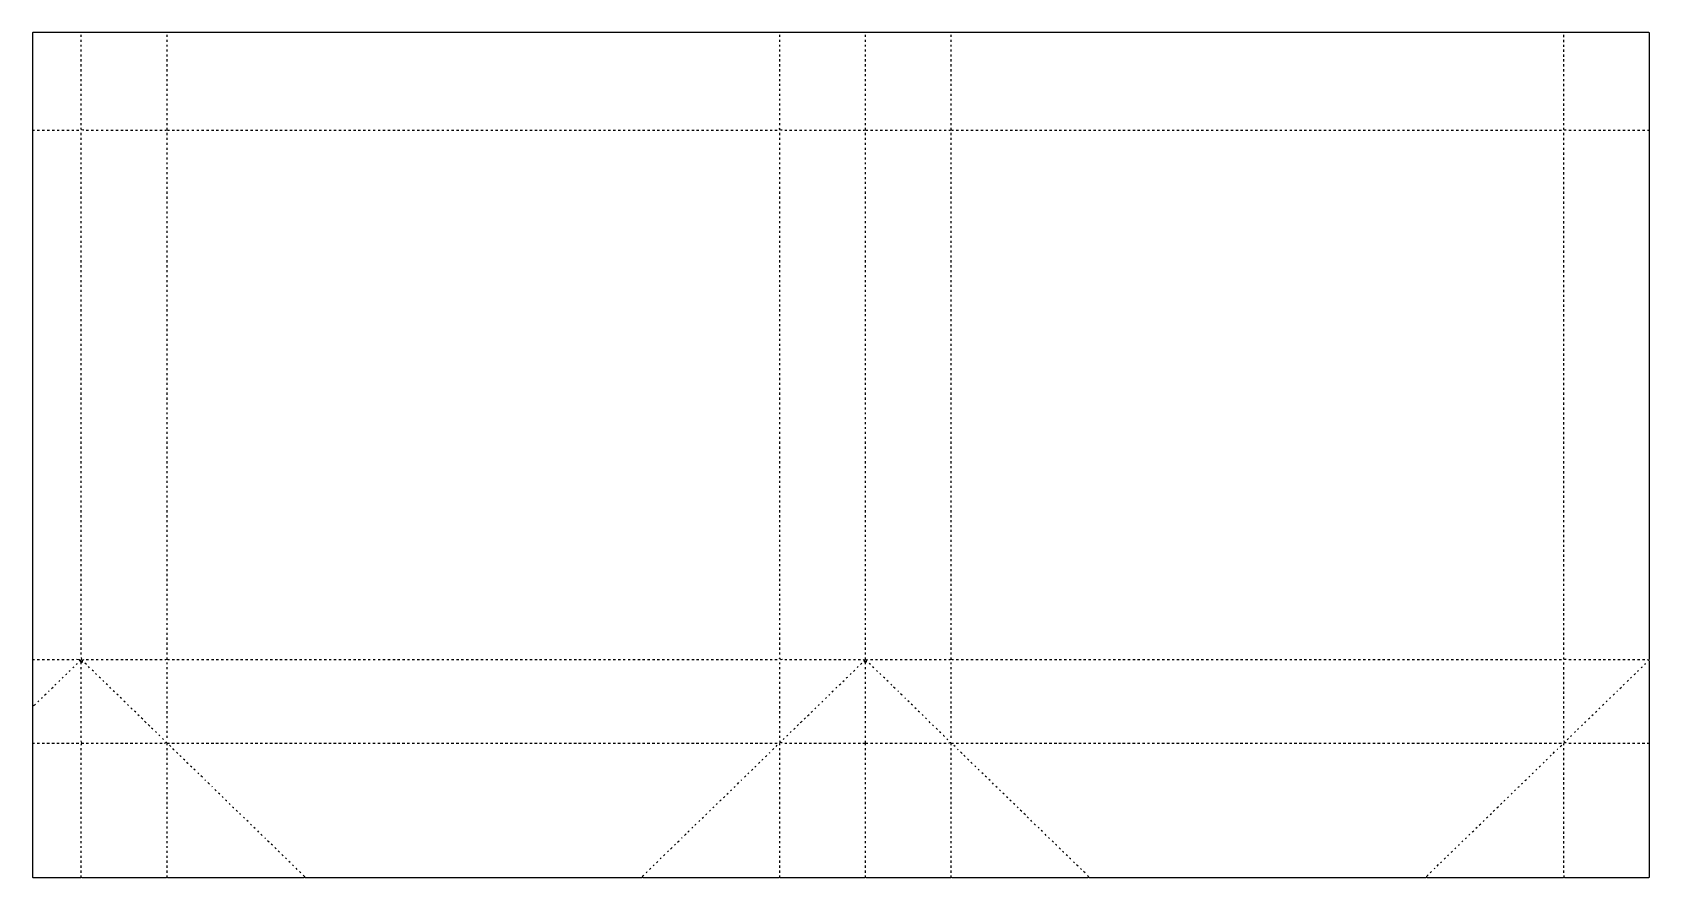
# Model space of a CAD drawing. Extents: x 898 to 8693, y 473 to 4548.
import ezdxf

# ---------------------------------------------------------------- set-up
doc = ezdxf.new("R2010")
doc.units = 0
doc.layers.get('0').update_dxf_attribs({"linetype": 'CONTINUOUS'})

msp = doc.modelspace()

# ---------------------------------------------------------------- linework, layer by layer
at = {"color": 7, "linetype": 'CONTINUOUS'}
for points in [[(8687, 1518), (8689, 1520), (8689, 1521), (8693, 1528), (8693, 4072, -0.120666), (8691, 4076, -0.120666), (8693, 4080), (8693, 4545), (8689, 4548), (901, 4548), (899, 4546), (898, 4545), (898, 4079), (899.2, 4077.1), (900, 4076, -0.120666), (898, 4072), (898, 1527), (899.2, 1525.1), (900, 1524, -0.120666), (898, 1520), (898, 1304), (899, 1303), (898, 1301), (898, 1125), (899, 1122), (898, 1119), (898, 476), (901, 473), (1130, 473, -0.120666), (1134, 475, -0.120666), (1138, 473), (1543, 473, -0.120666), (1547, 475, -0.120666), (1551, 473), (2205, 473, -0.120666), (2209, 475)], [(1146, 4076, -0.186173), (1135.5, 4077.5, -0.199901), (1134, 4087)], [(1536, 4076, 0.137217), (1547, 4078), (1547.9, 4077.8), (1551, 4076.4), (1559, 4076)], [(4512, 4076, -0.186173), (4501.5, 4077.5, -0.199901), (4500, 4087)], [(4902, 4076, 0.137217), (4913, 4078), (4913.9, 4077.8), (4917, 4076.4), (4925, 4076)], [(5316, 4076, 0.137217), (5327, 4078), (5327.9, 4077.8), (5331.1, 4076.4), (5338, 4076)], [(1093, 1485, 0.108348), (1099, 1490)], [(1110, 1501, -0.083767), (1115, 1505)], [(1123, 1524, 0.337905), (1128, 1518), (1129, 1519, -0.087559), (1135, 1524)], [(1536, 1524, 0.137217), (1547, 1526), (1547.9, 1525.8), (1551, 1524.4), (1559, 1524)], [(4512, 1524, -0.186173), (4501.5, 1525.5, -0.199901), (4500, 1535)], [(4909, 1521, -0.126966), (4902, 1524)], [(4908, 1513), (4908, 1515), (4909, 1516, -0.265564), (4909, 1521), (4913, 1525), (4913, 1535)], [(5316, 1524, 0.137217), (5327, 1526), (5327.9, 1525.8), (5331.1, 1524.4), (5338, 1524)], [(8280, 484), (8280, 475), (8283, 473), (8689, 473), (8692.3, 475.9), (8693, 477), (8693, 1119), (8691.8, 1120.9), (8691, 1122, -0.120666), (8693, 1126), (8693, 1514), (8691.8, 1515.9, 0.095372), (8689, 1520)], [(8652, 1485, 0.108348), (8658, 1490)], [(8669, 1501, -0.083767), (8674, 1505)], [(8689, 1521, -0.126966), (8682, 1524)], [(1007, 1401, -0.087559), (1013, 1406)], [(1041, 1434, -0.087559), (1047, 1439)], [(1059, 1452, 0.108348), (1065, 1457)], [(1076, 1468, -0.083767), (1081, 1472)], [(4787, 1401, -0.071068), (4794, 1407)], [(4821, 1434, -0.071068), (4828, 1440)], [(4855, 1467, -0.071068), (4862, 1473)], [(8566, 1401, -0.087559), (8572, 1406)], [(8600, 1434, -0.087559), (8606, 1439)], [(8618, 1452, 0.108348), (8624, 1457)], [(8635, 1468, -0.083767), (8640, 1472)], [(942, 1338, 0.096496), (947, 1343)], [(976, 1371, -0.205258), (979, 1373)], [(4720, 1336, -0.087559), (4726, 1341)], [(4737, 1353, -0.184026), (4740, 1355), (4742, 1358)], [(4753, 1368, -0.071068), (4760, 1374)], [(8500, 1337, 0.108348), (8506, 1342)], [(899, 1303, 0.267044), (913, 1309)], [(924, 1320, -0.087559), (930, 1325)], [(4652, 1270, -0.087559), (4658, 1275)], [(4686, 1303, -0.087559), (4692, 1308)], [(8432, 1271, 0.108348), (8438, 1276)], [(8449, 1287, -0.087559), (8455, 1292)], [(8466, 1304, 0.108348), (8472, 1309)], [(8483, 1320, -0.087559), (8489, 1325)], [(4568, 1189, 0.108348), (4574, 1194)], [(4600, 1220), (4602.1, 1221.8, 0.071874), (4608, 1227)], [(5242, 1205, -0.183481), (5237, 1210)], [(8346, 1187, -0.087559), (8352, 1192)], [(8398, 1238, 0.108348), (8404, 1243)], [(1134, 1112, -0.130252), (1136, 1122), (1135.8, 1122.9), (1134.4, 1126.1), (1134, 1133)], [(1535, 1122, 0.173363), (1543, 1126)], [(4466, 1090, 0.108348), (4472, 1095)], [(4500, 1112, -0.14747), (4502.8, 1124.1), (4503, 1125, 0.126966), (4500, 1132)], [(4512, 1122), (4509.9, 1122.8, 0.108984), (4503, 1125)], [(4534, 1156, 0.108348), (4540, 1161)], [(5315, 1122, 0.085094), (5321, 1125), (5324, 1125), (5327, 1122), (5338, 1122)], [(8247, 1091, -0.184026), (8250, 1093)], [(8280, 1111, -0.211587), (8283, 1125), (8282.2, 1127.1, -0.079845), (8280, 1133)], [(8291, 1122), (8288.9, 1122.8, 0.079845), (8283, 1125)], [(8312, 1154, -0.087559), (8318, 1159)], [(4398, 1024, 0.108348), (4404, 1029)], [(4415, 1040, -0.083767), (4420, 1044)], [(4432, 1057, 0.113888), (4438, 1062)], [(4449, 1073, -0.083767), (4454, 1077)], [(8194, 1039, -0.071068), (8201, 1045)], [(4346, 973, -0.087559), (4352, 978)], [(4380, 1006, -0.076982), (4386, 1011)], [(8092, 940, -0.071068), (8099, 946)], [(8126, 973, -0.071068), (8133, 979)], [(8160, 1006, -0.071068), (8167, 1012)], [(4229, 859, -0.087559), (4235, 864)], [(4246, 876, 0.108348), (4252, 881)], [(4263, 892, -0.087559), (4269, 897)], [(4281, 910, 0.150937), (4286, 914)], [(8025, 875, -0.087559), (8031, 880)], [(8058, 907, -0.071068), (8065, 913)], [(1903, 777, -0.183481), (1898, 782)], [(4144, 777, 0.140238), (4149, 782)], [(4178, 810, 0.108348), (4184, 815)], [(4195, 826, -0.087559), (4201, 831)], [(4212, 843, 0.108348), (4218, 848)], [(7939, 792), (7941.1, 793.8, 0.071874), (7947, 799)], [(7991, 842, -0.087559), (7997, 847)], [(4092, 726, -0.087559), (4098, 731)], [(7907, 761, 0.108348), (7913, 766)], [(4027, 663, -0.184026), (4030, 665)], [(4058, 693, -0.087559), (4064, 698)], [(7771, 629, 0.108348), (7777, 634)], [(7805, 662, 0.108348), (7811, 667)], [(7838, 693, -0.071068), (7845, 699)], [(3906, 545, -0.071068), (3913, 551)], [(3940, 578, -0.071068), (3947, 584)], [(7685, 545, -0.087559), (7691, 550)], [(7720, 579, -0.083767), (7725, 583)], [(7737, 596, 0.108348), (7743, 601)], [(7754, 612, -0.083767), (7759, 616)], [(2203, 485), (2209, 479), (2209, 475, -0.120666), (2213, 473), (3834, 473, -0.120666), (3838, 475, -0.291755), (3845, 485)], [(3838, 475, -0.120666), (3842, 473), (4496, 473, -0.120666), (4500, 475, -0.120666), (4504, 473), (4909, 473, -0.120666), (4913, 475, -0.120666), (4917, 473), (5323, 473, -0.120666), (5327, 475, -0.120666), (5331, 473), (5984, 473, -0.120666), (5988, 475)], [(3856, 497, -0.184026), (3859, 499), (3861, 502)], [(3872, 512, -0.071068), (3879, 518)], [(5984, 484, -0.265463), (5988, 475, -0.120666), (5992, 473), (7614, 473, -0.120666), (7618, 475, -0.214512), (7625, 486)], [(7618, 475, -0.120666), (7622, 473), (8276, 473, -0.120666), (8280, 475)], [(7654, 515, 0.150937), (7659, 519)]]:
    msp.add_lwpolyline(points, format="xyb", dxfattribs=at)
for points in [[(1134, 4526), (1134, 4536)], [(1547, 4526), (1547, 4536)], [(4500, 4526), (4500, 4536)], [(4913, 4526), (4913, 4536)], [(5327, 4526), (5327, 4536)], [(8280, 4525), (8280, 4536)], [(1134, 4502), (1134, 4512)], [(1134, 4479), (1134, 4488)], [(1134, 4455), (1134, 4465)], [(1547, 4502), (1547, 4512)], [(1547, 4479), (1547, 4488)], [(1547, 4455), (1547, 4465)], [(4500, 4502), (4500, 4512)], [(4500, 4479), (4500, 4488)], [(4500, 4455), (4500, 4465)], [(4913, 4502), (4913, 4512)], [(4913, 4479), (4913, 4488)], [(4913, 4455), (4913, 4465)], [(5327, 4502), (5327, 4512)], [(5327, 4479), (5327, 4488)], [(5327, 4455), (5327, 4465)], [(8280, 4501), (8280, 4512)], [(8280, 4478), (8280, 4488)], [(8280, 4454), (8280, 4465)], [(1134, 4431), (1134, 4441)], [(1134, 4408), (1134, 4418)], [(1134, 4384), (1134, 4394)], [(1134, 4360), (1134, 4370)], [(1547, 4431), (1547, 4441)], [(1547, 4408), (1547, 4418)], [(1547, 4384), (1547, 4394)], [(1547, 4360), (1547, 4370)], [(4500, 4431), (4500, 4441)], [(4500, 4408), (4500, 4418)], [(4500, 4384), (4500, 4394)], [(4500, 4360), (4500, 4370)], [(4913, 4431), (4913, 4441)], [(4913, 4408), (4913, 4418)], [(4913, 4384), (4913, 4394)], [(4913, 4360), (4913, 4370)], [(5327, 4431), (5327, 4441)], [(5327, 4408), (5327, 4418)], [(5327, 4384), (5327, 4394)], [(5327, 4360), (5327, 4370)], [(8280, 4430), (8280, 4441)], [(8280, 4407), (8280, 4418)], [(8280, 4383), (8280, 4394)], [(8280, 4359), (8280, 4370)], [(1134, 4337), (1134, 4347)], [(1134, 4313), (1134, 4323)], [(1134, 4290), (1134, 4299)], [(1547, 4337), (1547, 4347)], [(1547, 4313), (1547, 4323)], [(1547, 4290), (1547, 4299)], [(4500, 4337), (4500, 4347)], [(4500, 4313), (4500, 4323)], [(4500, 4290), (4500, 4299)], [(4913, 4337), (4913, 4347)], [(4913, 4313), (4913, 4323)], [(4913, 4290), (4913, 4299)], [(5327, 4337), (5327, 4347)], [(5327, 4313), (5327, 4323)], [(5327, 4290), (5327, 4299)], [(8280, 4336), (8280, 4347)], [(8280, 4312), (8280, 4323)], [(8280, 4289), (8280, 4299)], [(1134, 4266), (1134, 4276)], [(1134, 4242), (1134, 4252)], [(1134, 4219), (1134, 4228)], [(1547, 4266), (1547, 4276)], [(1547, 4242), (1547, 4252)], [(1547, 4219), (1547, 4228)], [(4500, 4266), (4500, 4276)], [(4500, 4242), (4500, 4252)], [(4500, 4219), (4500, 4228)], [(4913, 4266), (4913, 4276)], [(4913, 4242), (4913, 4252)], [(4913, 4219), (4913, 4228)], [(5327, 4266), (5327, 4276)], [(5327, 4242), (5327, 4252)], [(5327, 4219), (5327, 4228)], [(8280, 4265), (8280, 4276)], [(8280, 4241), (8280, 4252)], [(8280, 4218), (8280, 4228)], [(1134, 4195), (1134, 4205)], [(1134, 4171), (1134, 4181)], [(1134, 4148), (1134, 4158)], [(1134, 4124), (1134, 4134)], [(1547, 4195), (1547, 4205)], [(1547, 4171), (1547, 4181)], [(1547, 4148), (1547, 4158)], [(1547, 4124), (1547, 4134)], [(4500, 4195), (4500, 4205)], [(4500, 4171), (4500, 4181)], [(4500, 4148), (4500, 4158)], [(4500, 4124), (4500, 4134)], [(4913, 4195), (4913, 4205)], [(4913, 4171), (4913, 4181)], [(4913, 4148), (4913, 4158)], [(4913, 4124), (4913, 4134)], [(5327, 4195), (5327, 4205)], [(5327, 4171), (5327, 4181)], [(5327, 4148), (5327, 4158)], [(5327, 4124), (5327, 4134)], [(8280, 4194), (8280, 4205)], [(8280, 4170), (8280, 4181)], [(8280, 4147), (8280, 4158)], [(8280, 4123), (8280, 4134)], [(900, 4076), (909, 4076)], [(922, 4076), (933, 4076)], [(946, 4076), (957, 4076)], [(969, 4076), (980, 4076)], [(993, 4076), (1004, 4076)], [(1017, 4076), (1027, 4076)], [(1040, 4076), (1051, 4076)], [(1064, 4076), (1075, 4076)], [(1088, 4076), (1098, 4076)], [(1111, 4076), (1122, 4076)], [(1134, 4101), (1134, 4110)], [(1134, 4053), (1134, 4063)], [(1158, 4076), (1169, 4076)], [(1182, 4076), (1193, 4076)], [(1206, 4076), (1216, 4076)], [(1229, 4076), (1240, 4076)], [(1253, 4076), (1264, 4076)], [(1276, 4076), (1287, 4076)], [(1300, 4076), (1311, 4076)], [(1324, 4076), (1335, 4076)], [(1347, 4076), (1358, 4076)], [(1371, 4076), (1382, 4076)], [(1395, 4076), (1405, 4076)], [(1418, 4076), (1429, 4076)], [(1442, 4076), (1453, 4076)], [(1465, 4076), (1476, 4076)], [(1489, 4076), (1500, 4076)], [(1513, 4076), (1524, 4076)], [(1547, 4101), (1547, 4110)], [(1547, 4078), (1547, 4087)], [(1547, 4053), (1547, 4063)], [(1572, 4076), (1583, 4076)], [(1595, 4076), (1606, 4076)], [(1619, 4076), (1630, 4076)], [(1643, 4076), (1653, 4076)], [(1666, 4076), (1677, 4076)], [(1690, 4076), (1701, 4076)], [(1714, 4076), (1724, 4076)], [(1737, 4076), (1748, 4076)], [(1761, 4076), (1772, 4076)], [(1784, 4076), (1795, 4076)], [(1808, 4076), (1819, 4076)], [(1832, 4076), (1842, 4076)], [(1855, 4076), (1866, 4076)], [(1879, 4076), (1890, 4076)], [(1902, 4076), (1913, 4076)], [(1926, 4076), (1937, 4076)], [(1950, 4076), (1961, 4076)], [(1973, 4076), (1984, 4076)], [(1997, 4076), (2008, 4076)], [(2021, 4076), (2031, 4076)], [(2044, 4076), (2055, 4076)], [(2068, 4076), (2079, 4076)], [(2091, 4076), (2102, 4076)], [(2115, 4076), (2126, 4076)], [(2139, 4076), (2150, 4076)], [(2162, 4076), (2173, 4076)], [(2186, 4076), (2197, 4076)], [(2210, 4076), (2220, 4076)], [(2233, 4076), (2244, 4076)], [(2257, 4076), (2268, 4076)], [(2280, 4076), (2291, 4076)], [(2304, 4076), (2315, 4076)], [(2328, 4076), (2338, 4076)], [(2351, 4076), (2362, 4076)], [(2375, 4076), (2386, 4076)], [(2399, 4076), (2409, 4076)], [(2422, 4076), (2433, 4076)], [(2446, 4076), (2457, 4076)], [(2469, 4076), (2480, 4076)], [(2493, 4076), (2504, 4076)], [(2517, 4076), (2527, 4076)], [(2540, 4076), (2551, 4076)], [(2564, 4076), (2575, 4076)], [(2588, 4076), (2598, 4076)], [(2611, 4076), (2622, 4076)], [(2635, 4076), (2646, 4076)], [(2658, 4076), (2669, 4076)], [(2682, 4076), (2693, 4076)], [(2706, 4076), (2716, 4076)], [(2729, 4076), (2740, 4076)], [(2753, 4076), (2764, 4076)], [(2776, 4076), (2787, 4076)], [(2800, 4076), (2811, 4076)], [(2824, 4076), (2835, 4076)], [(2847, 4076), (2858, 4076)], [(2871, 4076), (2882, 4076)], [(2895, 4076), (2905, 4076)], [(2918, 4076), (2929, 4076)], [(2942, 4076), (2953, 4076)], [(2965, 4076), (2976, 4076)], [(2989, 4076), (3000, 4076)], [(3013, 4076), (3024, 4076)], [(3036, 4076), (3047, 4076)], [(3060, 4076), (3071, 4076)], [(3084, 4076), (3094, 4076)], [(3107, 4076), (3118, 4076)], [(3131, 4076), (3142, 4076)], [(3154, 4076), (3165, 4076)], [(3178, 4076), (3189, 4076)], [(3202, 4076), (3213, 4076)], [(3225, 4076), (3236, 4076)], [(3249, 4076), (3260, 4076)], [(3273, 4076), (3283, 4076)], [(3296, 4076), (3307, 4076)], [(3320, 4076), (3331, 4076)], [(3343, 4076), (3354, 4076)], [(3367, 4076), (3378, 4076)], [(3391, 4076), (3401, 4076)], [(3414, 4076), (3425, 4076)], [(3438, 4076), (3449, 4076)], [(3462, 4076), (3472, 4076)], [(3485, 4076), (3496, 4076)], [(3509, 4076), (3520, 4076)], [(3532, 4076), (3543, 4076)], [(3556, 4076), (3567, 4076)], [(3580, 4076), (3590, 4076)], [(3603, 4076), (3614, 4076)], [(3627, 4076), (3638, 4076)], [(3651, 4076), (3661, 4076)], [(3674, 4076), (3685, 4076)], [(3698, 4076), (3709, 4076)], [(3721, 4076), (3732, 4076)], [(3745, 4076), (3756, 4076)], [(3769, 4076), (3779, 4076)], [(3792, 4076), (3803, 4076)], [(3816, 4076), (3827, 4076)], [(3839, 4076), (3850, 4076)], [(3863, 4076), (3874, 4076)], [(3887, 4076), (3898, 4076)], [(3910, 4076), (3921, 4076)], [(3934, 4076), (3945, 4076)], [(3958, 4076), (3968, 4076)], [(3981, 4076), (3992, 4076)], [(4005, 4076), (4016, 4076)], [(4028, 4076), (4039, 4076)], [(4052, 4076), (4063, 4076)], [(4076, 4076), (4087, 4076)], [(4099, 4076), (4110, 4076)], [(4123, 4076), (4134, 4076)], [(4147, 4076), (4157, 4076)], [(4170, 4076), (4181, 4076)], [(4194, 4076), (4205, 4076)], [(4217, 4076), (4228, 4076)], [(4241, 4076), (4252, 4076)], [(4265, 4076), (4275, 4076)], [(4288, 4076), (4299, 4076)], [(4312, 4076), (4323, 4076)], [(4336, 4076), (4346, 4076)], [(4359, 4076), (4370, 4076)], [(4383, 4076), (4394, 4076)], [(4406, 4076), (4417, 4076)], [(4430, 4076), (4441, 4076)], [(4454, 4076), (4464, 4076)], [(4477, 4076), (4488, 4076)], [(4500, 4101), (4500, 4110)], [(4500, 4053), (4500, 4063)], [(4525, 4076), (4535, 4076)], [(4548, 4076), (4559, 4076)], [(4572, 4076), (4583, 4076)], [(4595, 4076), (4606, 4076)], [(4619, 4076), (4630, 4076)], [(4643, 4076), (4653, 4076)], [(4666, 4076), (4677, 4076)], [(4690, 4076), (4701, 4076)], [(4714, 4076), (4724, 4076)], [(4737, 4076), (4748, 4076)], [(4761, 4076), (4772, 4076)], [(4784, 4076), (4795, 4076)], [(4808, 4076), (4819, 4076)], [(4832, 4076), (4842, 4076)], [(4855, 4076), (4866, 4076)], [(4879, 4076), (4890, 4076)], [(4913, 4101), (4913, 4110)], [(4913, 4078), (4913, 4087)], [(4913, 4053), (4913, 4063)], [(4938, 4076), (4949, 4076)], [(4962, 4076), (4972, 4076)], [(4985, 4076), (4996, 4076)], [(5009, 4076), (5020, 4076)], [(5032, 4076), (5043, 4076)], [(5056, 4076), (5067, 4076)], [(5080, 4076), (5090, 4076)], [(5103, 4076), (5114, 4076)], [(5127, 4076), (5138, 4076)], [(5151, 4076), (5161, 4076)], [(5174, 4076), (5185, 4076)], [(5198, 4076), (5209, 4076)], [(5221, 4076), (5232, 4076)], [(5245, 4076), (5256, 4076)], [(5269, 4076), (5279, 4076)], [(5292, 4076), (5303, 4076)], [(5327, 4101), (5327, 4110)], [(5327, 4078), (5327, 4087)], [(5327, 4053), (5327, 4063)], [(5351, 4076), (5362, 4076)], [(5375, 4076), (5386, 4076)], [(5399, 4076), (5409, 4076)], [(5422, 4076), (5433, 4076)], [(5446, 4076), (5457, 4076)], [(5469, 4076), (5480, 4076)], [(5493, 4076), (5504, 4076)], [(5517, 4076), (5527, 4076)], [(5540, 4076), (5551, 4076)], [(5564, 4076), (5575, 4076)], [(5588, 4076), (5598, 4076)], [(5611, 4076), (5622, 4076)], [(5635, 4076), (5646, 4076)], [(5658, 4076), (5669, 4076)], [(5682, 4076), (5693, 4076)], [(5706, 4076), (5716, 4076)], [(5729, 4076), (5740, 4076)], [(5753, 4076), (5764, 4076)], [(5776, 4076), (5787, 4076)], [(5800, 4076), (5811, 4076)], [(5824, 4076), (5835, 4076)], [(5847, 4076), (5858, 4076)], [(5871, 4076), (5882, 4076)], [(5895, 4076), (5905, 4076)], [(5918, 4076), (5929, 4076)], [(5942, 4076), (5953, 4076)], [(5965, 4076), (5976, 4076)], [(5989, 4076), (6000, 4076)], [(6013, 4076), (6024, 4076)], [(6036, 4076), (6047, 4076)], [(6060, 4076), (6071, 4076)], [(6084, 4076), (6094, 4076)], [(6107, 4076), (6118, 4076)], [(6131, 4076), (6142, 4076)], [(6154, 4076), (6165, 4076)], [(6178, 4076), (6189, 4076)], [(6202, 4076), (6213, 4076)], [(6225, 4076), (6236, 4076)], [(6249, 4076), (6260, 4076)], [(6273, 4076), (6283, 4076)], [(6296, 4076), (6307, 4076)], [(6320, 4076), (6331, 4076)], [(6343, 4076), (6354, 4076)], [(6367, 4076), (6378, 4076)], [(6391, 4076), (6401, 4076)], [(6414, 4076), (6425, 4076)], [(6438, 4076), (6449, 4076)], [(6462, 4076), (6472, 4076)], [(6485, 4076), (6496, 4076)], [(6509, 4076), (6520, 4076)], [(6532, 4076), (6543, 4076)], [(6556, 4076), (6567, 4076)], [(6580, 4076), (6590, 4076)], [(6603, 4076), (6614, 4076)], [(6627, 4076), (6638, 4076)], [(6651, 4076), (6661, 4076)], [(6674, 4076), (6685, 4076)], [(6698, 4076), (6709, 4076)], [(6721, 4076), (6732, 4076)], [(6745, 4076), (6756, 4076)], [(6769, 4076), (6779, 4076)], [(6792, 4076), (6803, 4076)], [(6816, 4076), (6827, 4076)], [(6839, 4076), (6850, 4076)], [(6863, 4076), (6874, 4076)], [(6887, 4076), (6898, 4076)], [(6910, 4076), (6921, 4076)], [(6934, 4076), (6945, 4076)], [(6958, 4076), (6968, 4076)], [(6981, 4076), (6992, 4076)], [(7005, 4076), (7016, 4076)], [(7028, 4076), (7039, 4076)], [(7052, 4076), (7063, 4076)], [(7076, 4076), (7087, 4076)], [(7099, 4076), (7110, 4076)], [(7123, 4076), (7134, 4076)], [(7147, 4076), (7157, 4076)], [(7170, 4076), (7181, 4076)], [(7194, 4076), (7205, 4076)], [(7217, 4076), (7228, 4076)], [(7241, 4076), (7252, 4076)], [(7265, 4076), (7275, 4076)], [(7288, 4076), (7299, 4076)], [(7312, 4076), (7323, 4076)], [(7336, 4076), (7346, 4076)], [(7359, 4076), (7370, 4076)], [(7383, 4076), (7394, 4076)], [(7406, 4076), (7417, 4076)], [(7430, 4076), (7441, 4076)], [(7454, 4076), (7464, 4076)], [(7477, 4076), (7488, 4076)], [(7501, 4076), (7512, 4076)], [(7525, 4076), (7535, 4076)], [(7548, 4076), (7559, 4076)], [(7572, 4076), (7583, 4076)], [(7595, 4076), (7606, 4076)], [(7619, 4076), (7630, 4076)], [(7643, 4076), (7653, 4076)], [(7666, 4076), (7677, 4076)], [(7690, 4076), (7701, 4076)], [(7714, 4076), (7724, 4076)], [(7737, 4076), (7748, 4076)], [(7761, 4076), (7772, 4076)], [(7784, 4076), (7795, 4076)], [(7808, 4076), (7819, 4076)], [(7832, 4076), (7842, 4076)], [(7855, 4076), (7866, 4076)], [(7879, 4076), (7890, 4076)], [(7902, 4076), (7913, 4076)], [(7926, 4076), (7937, 4076)], [(7950, 4076), (7961, 4076)], [(7973, 4076), (7984, 4076)], [(7997, 4076), (8008, 4076)], [(8021, 4076), (8031, 4076)], [(8044, 4076), (8055, 4076)], [(8068, 4076), (8079, 4076)], [(8091, 4076), (8102, 4076)], [(8115, 4076), (8126, 4076)], [(8139, 4076), (8150, 4076)], [(8162, 4076), (8173, 4076)], [(8186, 4076), (8197, 4076)], [(8210, 4076), (8220, 4076)], [(8233, 4076), (8244, 4076)], [(8257, 4076), (8268, 4076)], [(8280, 4100), (8280, 4110)], [(8291, 4076), (8283, 4076), (8280, 4079), (8280, 4087)], [(8280, 4052), (8280, 4063)], [(8304, 4076), (8315, 4076)], [(8328, 4076), (8338, 4076)], [(8351, 4076), (8362, 4076)], [(8375, 4076), (8386, 4076)], [(8399, 4076), (8409, 4076)], [(8422, 4076), (8433, 4076)], [(8446, 4076), (8457, 4076)], [(8469, 4076), (8480, 4076)], [(8493, 4076), (8504, 4076)], [(8517, 4076), (8527, 4076)], [(8540, 4076), (8551, 4076)], [(8564, 4076), (8575, 4076)], [(8588, 4076), (8598, 4076)], [(8611, 4076), (8622, 4076)], [(8635, 4076), (8646, 4076)], [(8658, 4076), (8669, 4076)], [(8682, 4076), (8691, 4076)], [(1134, 4030), (1134, 4039)], [(1134, 4006), (1134, 4016)], [(1134, 3982), (1134, 3992)], [(1547, 4030), (1547, 4039)], [(1547, 4006), (1547, 4016)], [(1547, 3982), (1547, 3992)], [(4500, 4030), (4500, 4039)], [(4500, 4006), (4500, 4016)], [(4500, 3982), (4500, 3992)], [(4913, 4030), (4913, 4039)], [(4913, 4006), (4913, 4016)], [(4913, 3982), (4913, 3992)], [(5327, 4030), (5327, 4039)], [(5327, 4006), (5327, 4016)], [(5327, 3982), (5327, 3992)], [(8280, 4029), (8280, 4039)], [(8280, 4005), (8280, 4016)], [(8280, 3981), (8280, 3992)], [(1134, 3959), (1134, 3969)], [(1134, 3935), (1134, 3945)], [(1134, 3912), (1134, 3921)], [(1134, 3888), (1134, 3898)], [(1547, 3959), (1547, 3969)], [(1547, 3935), (1547, 3945)], [(1547, 3912), (1547, 3921)], [(1547, 3888), (1547, 3898)], [(4500, 3959), (4500, 3969)], [(4500, 3935), (4500, 3945)], [(4500, 3912), (4500, 3921)], [(4500, 3888), (4500, 3898)], [(4913, 3959), (4913, 3969)], [(4913, 3935), (4913, 3945)], [(4913, 3912), (4913, 3921)], [(4913, 3888), (4913, 3898)], [(5327, 3959), (5327, 3969)], [(5327, 3935), (5327, 3945)], [(5327, 3912), (5327, 3921)], [(5327, 3888), (5327, 3898)], [(8280, 3958), (8280, 3969)], [(8280, 3934), (8280, 3945)], [(8280, 3911), (8280, 3921)], [(8280, 3887), (8280, 3898)], [(1134, 3864), (1134, 3874)], [(1134, 3841), (1134, 3850)], [(1134, 3817), (1134, 3827)], [(1547, 3864), (1547, 3874)], [(1547, 3841), (1547, 3850)], [(1547, 3817), (1547, 3827)], [(4500, 3864), (4500, 3874)], [(4500, 3841), (4500, 3850)], [(4500, 3817), (4500, 3827)], [(4913, 3864), (4913, 3874)], [(4913, 3841), (4913, 3850)], [(4913, 3817), (4913, 3827)], [(5327, 3864), (5327, 3874)], [(5327, 3841), (5327, 3850)], [(5327, 3817), (5327, 3827)], [(8280, 3863), (8280, 3874)], [(8280, 3840), (8280, 3850)], [(8280, 3816), (8280, 3827)], [(1134, 3793), (1134, 3803)], [(1134, 3770), (1134, 3780)], [(1134, 3746), (1134, 3756)], [(1547, 3793), (1547, 3803)], [(1547, 3770), (1547, 3780)], [(1547, 3746), (1547, 3756)], [(4500, 3793), (4500, 3803)], [(4500, 3770), (4500, 3780)], [(4500, 3746), (4500, 3756)], [(4913, 3793), (4913, 3803)], [(4913, 3770), (4913, 3780)], [(4913, 3746), (4913, 3756)], [(5327, 3793), (5327, 3803)], [(5327, 3770), (5327, 3780)], [(5327, 3746), (5327, 3756)], [(8280, 3792), (8280, 3803)], [(8280, 3769), (8280, 3780)], [(8280, 3745), (8280, 3756)], [(1134, 3723), (1134, 3732)], [(1134, 3699), (1134, 3709)], [(1134, 3675), (1134, 3685)], [(1547, 3723), (1547, 3732)], [(1547, 3699), (1547, 3709)], [(1547, 3675), (1547, 3685)], [(4500, 3723), (4500, 3732)], [(4500, 3699), (4500, 3709)], [(4500, 3675), (4500, 3685)], [(4913, 3723), (4913, 3732)], [(4913, 3699), (4913, 3709)], [(4913, 3675), (4913, 3685)], [(5327, 3723), (5327, 3732)], [(5327, 3699), (5327, 3709)], [(5327, 3675), (5327, 3685)], [(8280, 3722), (8280, 3732)], [(8280, 3698), (8280, 3709)], [(8280, 3674), (8280, 3685)], [(1134, 3652), (1134, 3661)], [(1134, 3628), (1134, 3638)], [(1134, 3604), (1134, 3614)], [(1134, 3581), (1134, 3591)], [(1547, 3652), (1547, 3661)], [(1547, 3628), (1547, 3638)], [(1547, 3604), (1547, 3614)], [(1547, 3581), (1547, 3591)], [(4500, 3652), (4500, 3661)], [(4500, 3628), (4500, 3638)], [(4500, 3604), (4500, 3614)], [(4500, 3581), (4500, 3591)], [(4913, 3652), (4913, 3661)], [(4913, 3628), (4913, 3638)], [(4913, 3604), (4913, 3614)], [(4913, 3581), (4913, 3591)], [(5327, 3652), (5327, 3661)], [(5327, 3628), (5327, 3638)], [(5327, 3604), (5327, 3614)], [(5327, 3581), (5327, 3591)], [(8280, 3651), (8280, 3661)], [(8280, 3627), (8280, 3638)], [(8280, 3603), (8280, 3614)], [(8280, 3580), (8280, 3591)], [(1134, 3557), (1134, 3567)], [(1134, 3534), (1134, 3543)], [(1134, 3510), (1134, 3520)], [(1547, 3557), (1547, 3567)], [(1547, 3534), (1547, 3543)], [(1547, 3510), (1547, 3520)], [(4500, 3557), (4500, 3567)], [(4500, 3534), (4500, 3543)], [(4500, 3510), (4500, 3520)], [(4913, 3557), (4913, 3567)], [(4913, 3534), (4913, 3543)], [(4913, 3510), (4913, 3520)], [(5327, 3557), (5327, 3567)], [(5327, 3534), (5327, 3543)], [(5327, 3510), (5327, 3520)], [(8280, 3556), (8280, 3567)], [(8280, 3533), (8280, 3543)], [(8280, 3509), (8280, 3520)], [(1134, 3486), (1134, 3496)], [(1134, 3463), (1134, 3472)], [(1134, 3439), (1134, 3449)], [(1547, 3486), (1547, 3496)], [(1547, 3463), (1547, 3472)], [(1547, 3439), (1547, 3449)], [(4500, 3486), (4500, 3496)], [(4500, 3463), (4500, 3472)], [(4500, 3439), (4500, 3449)], [(4913, 3486), (4913, 3496)], [(4913, 3463), (4913, 3472)], [(4913, 3439), (4913, 3449)], [(5327, 3486), (5327, 3496)], [(5327, 3463), (5327, 3472)], [(5327, 3439), (5327, 3449)], [(8280, 3485), (8280, 3496)], [(8280, 3462), (8280, 3472)], [(8280, 3438), (8280, 3449)], [(1134, 3415), (1134, 3425)], [(1134, 3392), (1134, 3402)], [(1134, 3368), (1134, 3378)], [(1134, 3344), (1134, 3354)], [(1547, 3415), (1547, 3425)], [(1547, 3392), (1547, 3402)], [(1547, 3368), (1547, 3378)], [(1547, 3344), (1547, 3354)], [(4500, 3415), (4500, 3425)], [(4500, 3392), (4500, 3402)], [(4500, 3368), (4500, 3378)], [(4500, 3344), (4500, 3354)], [(4913, 3415), (4913, 3425)], [(4913, 3392), (4913, 3402)], [(4913, 3368), (4913, 3378)], [(4913, 3344), (4913, 3354)], [(5327, 3415), (5327, 3425)], [(5327, 3392), (5327, 3402)], [(5327, 3368), (5327, 3378)], [(5327, 3344), (5327, 3354)], [(8280, 3414), (8280, 3425)], [(8280, 3391), (8280, 3402)], [(8280, 3367), (8280, 3378)], [(8280, 3343), (8280, 3354)], [(1134, 3321), (1134, 3331)], [(1134, 3297), (1134, 3307)], [(1134, 3274), (1134, 3283)], [(1547, 3321), (1547, 3331)], [(1547, 3297), (1547, 3307)], [(1547, 3274), (1547, 3283)], [(4500, 3321), (4500, 3331)], [(4500, 3297), (4500, 3307)], [(4500, 3274), (4500, 3283)], [(4913, 3321), (4913, 3331)], [(4913, 3297), (4913, 3307)], [(4913, 3274), (4913, 3283)], [(5327, 3321), (5327, 3331)], [(5327, 3297), (5327, 3307)], [(5327, 3274), (5327, 3283)], [(8280, 3320), (8280, 3331)], [(8280, 3296), (8280, 3307)], [(8280, 3273), (8280, 3283)], [(1134, 3250), (1134, 3260)], [(1134, 3226), (1134, 3236)], [(1134, 3203), (1134, 3213)], [(1547, 3250), (1547, 3260)], [(1547, 3226), (1547, 3236)], [(1547, 3203), (1547, 3213)], [(4500, 3250), (4500, 3260)], [(4500, 3226), (4500, 3236)], [(4500, 3203), (4500, 3213)], [(4913, 3250), (4913, 3260)], [(4913, 3226), (4913, 3236)], [(4913, 3203), (4913, 3213)], [(5327, 3250), (5327, 3260)], [(5327, 3226), (5327, 3236)], [(5327, 3203), (5327, 3213)], [(8280, 3249), (8280, 3260)], [(8280, 3225), (8280, 3236)], [(8280, 3202), (8280, 3213)], [(1134, 3179), (1134, 3189)], [(1134, 3155), (1134, 3165)], [(1134, 3132), (1134, 3142)], [(1134, 3108), (1134, 3118)], [(1547, 3179), (1547, 3189)], [(1547, 3155), (1547, 3165)], [(1547, 3132), (1547, 3142)], [(1547, 3108), (1547, 3118)], [(4500, 3179), (4500, 3189)], [(4500, 3155), (4500, 3165)], [(4500, 3132), (4500, 3142)], [(4500, 3108), (4500, 3118)], [(4913, 3179), (4913, 3189)], [(4913, 3155), (4913, 3165)], [(4913, 3132), (4913, 3142)], [(4913, 3108), (4913, 3118)], [(5327, 3179), (5327, 3189)], [(5327, 3155), (5327, 3165)], [(5327, 3132), (5327, 3142)], [(5327, 3108), (5327, 3118)], [(8280, 3178), (8280, 3189)], [(8280, 3154), (8280, 3165)], [(8280, 3131), (8280, 3142)], [(8280, 3107), (8280, 3118)], [(1134, 3085), (1134, 3094)], [(1134, 3061), (1134, 3071)], [(1134, 3037), (1134, 3047)], [(1547, 3085), (1547, 3094)], [(1547, 3061), (1547, 3071)], [(1547, 3037), (1547, 3047)], [(4500, 3085), (4500, 3094)], [(4500, 3061), (4500, 3071)], [(4500, 3037), (4500, 3047)], [(4913, 3085), (4913, 3094)], [(4913, 3061), (4913, 3071)], [(4913, 3037), (4913, 3047)], [(5327, 3085), (5327, 3094)], [(5327, 3061), (5327, 3071)], [(5327, 3037), (5327, 3047)], [(8280, 3084), (8280, 3094)], [(8280, 3060), (8280, 3071)], [(8280, 3036), (8280, 3047)], [(1134, 3014), (1134, 3024)], [(1134, 2990), (1134, 3000)], [(1134, 2966), (1134, 2976)], [(1547, 3014), (1547, 3024)], [(1547, 2990), (1547, 3000)], [(1547, 2966), (1547, 2976)], [(4500, 3014), (4500, 3024)], [(4500, 2990), (4500, 3000)], [(4500, 2966), (4500, 2976)], [(4913, 3014), (4913, 3024)], [(4913, 2990), (4913, 3000)], [(4913, 2966), (4913, 2976)], [(5327, 3014), (5327, 3024)], [(5327, 2990), (5327, 3000)], [(5327, 2966), (5327, 2976)], [(8280, 3013), (8280, 3024)], [(8280, 2989), (8280, 3000)], [(8280, 2965), (8280, 2976)], [(1134, 2943), (1134, 2953)], [(1134, 2919), (1134, 2929)], [(1134, 2896), (1134, 2905)], [(1547, 2943), (1547, 2953)], [(1547, 2919), (1547, 2929)], [(1547, 2896), (1547, 2905)], [(4500, 2943), (4500, 2953)], [(4500, 2919), (4500, 2929)], [(4500, 2896), (4500, 2905)], [(4913, 2943), (4913, 2953)], [(4913, 2919), (4913, 2929)], [(4913, 2896), (4913, 2905)], [(5327, 2943), (5327, 2953)], [(5327, 2919), (5327, 2929)], [(5327, 2896), (5327, 2905)], [(8280, 2942), (8280, 2953)], [(8280, 2918), (8280, 2929)], [(8280, 2895), (8280, 2905)], [(1134, 2872), (1134, 2882)], [(1134, 2848), (1134, 2858)], [(1134, 2825), (1134, 2835)], [(1134, 2801), (1134, 2811)], [(1547, 2872), (1547, 2882)], [(1547, 2848), (1547, 2858)], [(1547, 2825), (1547, 2835)], [(1547, 2801), (1547, 2811)], [(4500, 2872), (4500, 2882)], [(4500, 2848), (4500, 2858)], [(4500, 2825), (4500, 2835)], [(4500, 2801), (4500, 2811)], [(4913, 2872), (4913, 2882)], [(4913, 2848), (4913, 2858)], [(4913, 2825), (4913, 2835)], [(4913, 2801), (4913, 2811)], [(5327, 2872), (5327, 2882)], [(5327, 2848), (5327, 2858)], [(5327, 2825), (5327, 2835)], [(5327, 2801), (5327, 2811)], [(8280, 2871), (8280, 2882)], [(8280, 2847), (8280, 2858)], [(8280, 2824), (8280, 2835)], [(8280, 2800), (8280, 2811)], [(1134, 2777), (1134, 2787)], [(1134, 2754), (1134, 2764)], [(1134, 2730), (1134, 2740)], [(1547, 2777), (1547, 2787)], [(1547, 2754), (1547, 2764)], [(1547, 2730), (1547, 2740)], [(4500, 2777), (4500, 2787)], [(4500, 2754), (4500, 2764)], [(4500, 2730), (4500, 2740)], [(4913, 2777), (4913, 2787)], [(4913, 2754), (4913, 2764)], [(4913, 2730), (4913, 2740)], [(5327, 2777), (5327, 2787)], [(5327, 2754), (5327, 2764)], [(5327, 2730), (5327, 2740)], [(8280, 2776), (8280, 2787)], [(8280, 2753), (8280, 2764)], [(8280, 2729), (8280, 2740)], [(1134, 2707), (1134, 2716)], [(1134, 2683), (1134, 2693)], [(1134, 2659), (1134, 2669)], [(1547, 2707), (1547, 2716)], [(1547, 2683), (1547, 2693)], [(1547, 2659), (1547, 2669)], [(4500, 2707), (4500, 2716)], [(4500, 2683), (4500, 2693)], [(4500, 2659), (4500, 2669)], [(4913, 2707), (4913, 2716)], [(4913, 2683), (4913, 2693)], [(4913, 2659), (4913, 2669)], [(5327, 2707), (5327, 2716)], [(5327, 2683), (5327, 2693)], [(5327, 2659), (5327, 2669)], [(8280, 2706), (8280, 2716)], [(8280, 2682), (8280, 2693)], [(8280, 2658), (8280, 2669)], [(1134, 2636), (1134, 2645)], [(1134, 2612), (1134, 2622)], [(1134, 2588), (1134, 2598)], [(1134, 2565), (1134, 2575)], [(1547, 2636), (1547, 2645)], [(1547, 2612), (1547, 2622)], [(1547, 2588), (1547, 2598)], [(1547, 2565), (1547, 2575)], [(4500, 2636), (4500, 2645)], [(4500, 2612), (4500, 2622)], [(4500, 2588), (4500, 2598)], [(4500, 2565), (4500, 2575)], [(4913, 2636), (4913, 2645)], [(4913, 2612), (4913, 2622)], [(4913, 2588), (4913, 2598)], [(4913, 2565), (4913, 2575)], [(5327, 2636), (5327, 2645)], [(5327, 2612), (5327, 2622)], [(5327, 2588), (5327, 2598)], [(5327, 2565), (5327, 2575)], [(8280, 2635), (8280, 2645)], [(8280, 2611), (8280, 2622)], [(8280, 2587), (8280, 2598)], [(8280, 2564), (8280, 2575)], [(1134, 2541), (1134, 2551)], [(1134, 2518), (1134, 2527)], [(1134, 2494), (1134, 2504)], [(1547, 2541), (1547, 2551)], [(1547, 2518), (1547, 2527)], [(1547, 2494), (1547, 2504)], [(4500, 2541), (4500, 2551)], [(4500, 2518), (4500, 2527)], [(4500, 2494), (4500, 2504)], [(4913, 2541), (4913, 2551)], [(4913, 2518), (4913, 2527)], [(4913, 2494), (4913, 2504)], [(5327, 2541), (5327, 2551)], [(5327, 2518), (5327, 2527)], [(5327, 2494), (5327, 2504)], [(8280, 2540), (8280, 2551)], [(8280, 2517), (8280, 2527)], [(8280, 2493), (8280, 2504)], [(1134, 2470), (1134, 2480)], [(1134, 2447), (1134, 2456)], [(1134, 2423), (1134, 2433)], [(1547, 2470), (1547, 2480)], [(1547, 2447), (1547, 2456)], [(1547, 2423), (1547, 2433)], [(4500, 2470), (4500, 2480)], [(4500, 2447), (4500, 2456)], [(4500, 2423), (4500, 2433)], [(4913, 2470), (4913, 2480)], [(4913, 2447), (4913, 2456)], [(4913, 2423), (4913, 2433)], [(5327, 2470), (5327, 2480)], [(5327, 2447), (5327, 2456)], [(5327, 2423), (5327, 2433)], [(8280, 2469), (8280, 2480)], [(8280, 2446), (8280, 2456)], [(8280, 2422), (8280, 2433)], [(1134, 2399), (1134, 2409)], [(1134, 2376), (1134, 2386)], [(1134, 2352), (1134, 2362)], [(1547, 2399), (1547, 2409)], [(1547, 2376), (1547, 2386)], [(1547, 2352), (1547, 2362)], [(4500, 2399), (4500, 2409)], [(4500, 2376), (4500, 2386)], [(4500, 2352), (4500, 2362)], [(4913, 2399), (4913, 2409)], [(4913, 2376), (4913, 2386)], [(4913, 2352), (4913, 2362)], [(5327, 2399), (5327, 2409)], [(5327, 2376), (5327, 2386)], [(5327, 2352), (5327, 2362)], [(8280, 2398), (8280, 2409)], [(8280, 2375), (8280, 2386)], [(8280, 2351), (8280, 2362)], [(1134, 2329), (1134, 2338)], [(1134, 2305), (1134, 2315)], [(1134, 2281), (1134, 2291)], [(1134, 2258), (1134, 2267)], [(1547, 2329), (1547, 2338)], [(1547, 2305), (1547, 2315)], [(1547, 2281), (1547, 2291)], [(1547, 2258), (1547, 2267)], [(4500, 2329), (4500, 2338)], [(4500, 2305), (4500, 2315)], [(4500, 2281), (4500, 2291)], [(4500, 2258), (4500, 2267)], [(4913, 2329), (4913, 2338)], [(4913, 2305), (4913, 2315)], [(4913, 2281), (4913, 2291)], [(4913, 2258), (4913, 2267)], [(5327, 2329), (5327, 2338)], [(5327, 2305), (5327, 2315)], [(5327, 2281), (5327, 2291)], [(5327, 2258), (5327, 2267)], [(8280, 2328), (8280, 2338)], [(8280, 2304), (8280, 2315)], [(8280, 2280), (8280, 2291)], [(8280, 2257), (8280, 2267)], [(1134, 2234), (1134, 2244)], [(1134, 2210), (1134, 2220)], [(1134, 2187), (1134, 2197)], [(1547, 2234), (1547, 2244)], [(1547, 2210), (1547, 2220)], [(1547, 2187), (1547, 2197)], [(4500, 2234), (4500, 2244)], [(4500, 2210), (4500, 2220)], [(4500, 2187), (4500, 2197)], [(4913, 2234), (4913, 2244)], [(4913, 2210), (4913, 2220)], [(4913, 2187), (4913, 2197)], [(5327, 2234), (5327, 2244)], [(5327, 2210), (5327, 2220)], [(5327, 2187), (5327, 2197)], [(8280, 2233), (8280, 2244)], [(8280, 2209), (8280, 2220)], [(8280, 2186), (8280, 2197)], [(1134, 2163), (1134, 2173)], [(1134, 2140), (1134, 2149)], [(1134, 2116), (1134, 2126)], [(1547, 2163), (1547, 2173)], [(1547, 2140), (1547, 2149)], [(1547, 2116), (1547, 2126)], [(4500, 2163), (4500, 2173)], [(4500, 2140), (4500, 2149)], [(4500, 2116), (4500, 2126)], [(4913, 2163), (4913, 2173)], [(4913, 2140), (4913, 2149)], [(4913, 2116), (4913, 2126)], [(5327, 2163), (5327, 2173)], [(5327, 2140), (5327, 2149)], [(5327, 2116), (5327, 2126)], [(8280, 2162), (8280, 2173)], [(8280, 2139), (8280, 2149)], [(8280, 2115), (8280, 2126)], [(1134, 2092), (1134, 2102)], [(1134, 2069), (1134, 2078)], [(1134, 2045), (1134, 2055)], [(1134, 2021), (1134, 2031)], [(1547, 2092), (1547, 2102)], [(1547, 2069), (1547, 2078)], [(1547, 2045), (1547, 2055)], [(1547, 2021), (1547, 2031)], [(4500, 2092), (4500, 2102)], [(4500, 2069), (4500, 2078)], [(4500, 2045), (4500, 2055)], [(4500, 2021), (4500, 2031)], [(4913, 2092), (4913, 2102)], [(4913, 2069), (4913, 2078)], [(4913, 2045), (4913, 2055)], [(4913, 2021), (4913, 2031)], [(5327, 2092), (5327, 2102)], [(5327, 2069), (5327, 2078)], [(5327, 2045), (5327, 2055)], [(5327, 2021), (5327, 2031)], [(8280, 2091), (8280, 2102)], [(8280, 2068), (8280, 2078)], [(8280, 2044), (8280, 2055)], [(8280, 2020), (8280, 2031)], [(1134, 1998), (1134, 2008)], [(1134, 1974), (1134, 1984)], [(1134, 1951), (1134, 1960)], [(1547, 1998), (1547, 2008)], [(1547, 1974), (1547, 1984)], [(1547, 1951), (1547, 1960)], [(4500, 1998), (4500, 2008)], [(4500, 1974), (4500, 1984)], [(4500, 1951), (4500, 1960)], [(4913, 1998), (4913, 2008)], [(4913, 1974), (4913, 1984)], [(4913, 1951), (4913, 1960)], [(5327, 1998), (5327, 2008)], [(5327, 1974), (5327, 1984)], [(5327, 1951), (5327, 1960)], [(8280, 1997), (8280, 2008)], [(8280, 1973), (8280, 1984)], [(8280, 1950), (8280, 1960)], [(1134, 1927), (1134, 1937)], [(1134, 1903), (1134, 1913)], [(1134, 1880), (1134, 1889)], [(1547, 1927), (1547, 1937)], [(1547, 1903), (1547, 1913)], [(1547, 1880), (1547, 1889)], [(4500, 1927), (4500, 1937)], [(4500, 1903), (4500, 1913)], [(4500, 1880), (4500, 1889)], [(4913, 1927), (4913, 1937)], [(4913, 1903), (4913, 1913)], [(4913, 1880), (4913, 1889)], [(5327, 1927), (5327, 1937)], [(5327, 1903), (5327, 1913)], [(5327, 1880), (5327, 1889)], [(8280, 1926), (8280, 1937)], [(8280, 1902), (8280, 1913)], [(8280, 1879), (8280, 1889)], [(1134, 1856), (1134, 1866)], [(1134, 1832), (1134, 1842)], [(1134, 1809), (1134, 1819)], [(1134, 1785), (1134, 1795)], [(1547, 1856), (1547, 1866)], [(1547, 1832), (1547, 1842)], [(1547, 1809), (1547, 1819)], [(1547, 1785), (1547, 1795)], [(4500, 1856), (4500, 1866)], [(4500, 1832), (4500, 1842)], [(4500, 1809), (4500, 1819)], [(4500, 1785), (4500, 1795)], [(4913, 1856), (4913, 1866)], [(4913, 1832), (4913, 1842)], [(4913, 1809), (4913, 1819)], [(4913, 1785), (4913, 1795)], [(5327, 1856), (5327, 1866)], [(5327, 1832), (5327, 1842)], [(5327, 1809), (5327, 1819)], [(5327, 1785), (5327, 1795)], [(8280, 1855), (8280, 1866)], [(8280, 1831), (8280, 1842)], [(8280, 1808), (8280, 1819)], [(8280, 1784), (8280, 1795)], [(1134, 1761), (1134, 1771)], [(1134, 1738), (1134, 1748)], [(1134, 1714), (1134, 1724)], [(1547, 1761), (1547, 1771)], [(1547, 1738), (1547, 1748)], [(1547, 1714), (1547, 1724)], [(4500, 1761), (4500, 1771)], [(4500, 1738), (4500, 1748)], [(4500, 1714), (4500, 1724)], [(4913, 1761), (4913, 1771)], [(4913, 1738), (4913, 1748)], [(4913, 1714), (4913, 1724)], [(5327, 1761), (5327, 1771)], [(5327, 1738), (5327, 1748)], [(5327, 1714), (5327, 1724)], [(8280, 1760), (8280, 1771)], [(8280, 1737), (8280, 1748)], [(8280, 1713), (8280, 1724)], [(1134, 1691), (1134, 1700)], [(1134, 1667), (1134, 1677)], [(1134, 1643), (1134, 1653)], [(1547, 1691), (1547, 1700)], [(1547, 1667), (1547, 1677)], [(1547, 1643), (1547, 1653)], [(4500, 1691), (4500, 1700)], [(4500, 1667), (4500, 1677)], [(4500, 1643), (4500, 1653)], [(4913, 1691), (4913, 1700)], [(4913, 1667), (4913, 1677)], [(4913, 1643), (4913, 1653)], [(5327, 1691), (5327, 1700)], [(5327, 1667), (5327, 1677)], [(5327, 1643), (5327, 1653)], [(8280, 1690), (8280, 1700)], [(8280, 1666), (8280, 1677)], [(8280, 1642), (8280, 1653)], [(1134, 1620), (1134, 1630)], [(1134, 1596), (1134, 1606)], [(1134, 1572), (1134, 1582)], [(1134, 1549), (1134, 1559)], [(1547, 1620), (1547, 1630)], [(1547, 1596), (1547, 1606)], [(1547, 1572), (1547, 1582)], [(1547, 1549), (1547, 1559)], [(4500, 1620), (4500, 1630)], [(4500, 1596), (4500, 1606)], [(4500, 1572), (4500, 1582)], [(4500, 1549), (4500, 1559)], [(4913, 1620), (4913, 1630)], [(4913, 1596), (4913, 1606)], [(4913, 1572), (4913, 1582)], [(4913, 1549), (4913, 1559)], [(5327, 1620), (5327, 1630)], [(5327, 1596), (5327, 1606)], [(5327, 1572), (5327, 1582)], [(5327, 1549), (5327, 1559)], [(8280, 1619), (8280, 1630)], [(8280, 1595), (8280, 1606)], [(8280, 1571), (8280, 1582)], [(8280, 1548), (8280, 1559)], [(900, 1524), (909, 1524)], [(922, 1524), (933, 1524)], [(946, 1524), (957, 1524)], [(969, 1524), (980, 1524)], [(993, 1524), (1004, 1524)], [(1017, 1524), (1027, 1524)], [(1040, 1524), (1051, 1524)], [(1064, 1524), (1075, 1524)], [(1088, 1524), (1098, 1524)], [(1134, 1535), (1135, 1524), (1138, 1521), (1140, 1521), (1143.9, 1523.2), (1146, 1524)], [(1134, 1478), (1134, 1488)], [(1159, 1500), (1151, 1507)], [(1158, 1524), (1169, 1524)], [(1174, 1485), (1168, 1491)], [(1182, 1524), (1193, 1524)], [(1206, 1524), (1216, 1524)], [(1229, 1524), (1240, 1524)], [(1253, 1524), (1264, 1524)], [(1276, 1524), (1287, 1524)], [(1300, 1524), (1311, 1524)], [(1324, 1524), (1335, 1524)], [(1347, 1524), (1358, 1524)], [(1371, 1524), (1382, 1524)], [(1395, 1524), (1405, 1524)], [(1418, 1524), (1429, 1524)], [(1442, 1524), (1453, 1524)], [(1465, 1524), (1476, 1524)], [(1489, 1524), (1500, 1524)], [(1513, 1524), (1524, 1524)], [(1547, 1526), (1547, 1535)], [(1547, 1502), (1547, 1511)], [(1547, 1478), (1547, 1488)], [(1572, 1524), (1583, 1524)], [(1595, 1524), (1606, 1524)], [(1619, 1524), (1630, 1524)], [(1643, 1524), (1653, 1524)], [(1666, 1524), (1677, 1524)], [(1690, 1524), (1701, 1524)], [(1714, 1524), (1724, 1524)], [(1737, 1524), (1748, 1524)], [(1761, 1524), (1772, 1524)], [(1784, 1524), (1795, 1524)], [(1808, 1524), (1819, 1524)], [(1832, 1524), (1842, 1524)], [(1855, 1524), (1866, 1524)], [(1879, 1524), (1890, 1524)], [(1902, 1524), (1913, 1524)], [(1926, 1524), (1937, 1524)], [(1950, 1524), (1961, 1524)], [(1973, 1524), (1984, 1524)], [(1997, 1524), (2008, 1524)], [(2021, 1524), (2031, 1524)], [(2044, 1524), (2055, 1524)], [(2068, 1524), (2079, 1524)], [(2091, 1524), (2102, 1524)], [(2115, 1524), (2126, 1524)], [(2139, 1524), (2150, 1524)], [(2162, 1524), (2173, 1524)], [(2186, 1524), (2197, 1524)], [(2210, 1524), (2220, 1524)], [(2233, 1524), (2244, 1524)], [(2257, 1524), (2268, 1524)], [(2280, 1524), (2291, 1524)], [(2304, 1524), (2315, 1524)], [(2328, 1524), (2338, 1524)], [(2351, 1524), (2362, 1524)], [(2375, 1524), (2386, 1524)], [(2399, 1524), (2409, 1524)], [(2422, 1524), (2433, 1524)], [(2446, 1524), (2457, 1524)], [(2469, 1524), (2480, 1524)], [(2493, 1524), (2504, 1524)], [(2517, 1524), (2527, 1524)], [(2540, 1524), (2551, 1524)], [(2564, 1524), (2575, 1524)], [(2588, 1524), (2598, 1524)], [(2611, 1524), (2622, 1524)], [(2635, 1524), (2646, 1524)], [(2658, 1524), (2669, 1524)], [(2682, 1524), (2693, 1524)], [(2706, 1524), (2716, 1524)], [(2729, 1524), (2740, 1524)], [(2753, 1524), (2764, 1524)], [(2776, 1524), (2787, 1524)], [(2800, 1524), (2811, 1524)], [(2824, 1524), (2835, 1524)], [(2847, 1524), (2858, 1524)], [(2871, 1524), (2882, 1524)], [(2895, 1524), (2905, 1524)], [(2918, 1524), (2929, 1524)], [(2942, 1524), (2953, 1524)], [(2965, 1524), (2976, 1524)], [(2989, 1524), (3000, 1524)], [(3013, 1524), (3024, 1524)], [(3036, 1524), (3047, 1524)], [(3060, 1524), (3071, 1524)], [(3084, 1524), (3094, 1524)], [(3107, 1524), (3118, 1524)], [(3131, 1524), (3142, 1524)], [(3154, 1524), (3165, 1524)], [(3178, 1524), (3189, 1524)], [(3202, 1524), (3213, 1524)], [(3225, 1524), (3236, 1524)], [(3249, 1524), (3260, 1524)], [(3273, 1524), (3283, 1524)], [(3296, 1524), (3307, 1524)], [(3320, 1524), (3331, 1524)], [(3343, 1524), (3354, 1524)], [(3367, 1524), (3378, 1524)], [(3391, 1524), (3401, 1524)], [(3414, 1524), (3425, 1524)], [(3438, 1524), (3449, 1524)], [(3462, 1524), (3472, 1524)], [(3485, 1524), (3496, 1524)], [(3509, 1524), (3520, 1524)], [(3532, 1524), (3543, 1524)], [(3556, 1524), (3567, 1524)], [(3580, 1524), (3590, 1524)], [(3603, 1524), (3614, 1524)], [(3627, 1524), (3638, 1524)], [(3651, 1524), (3661, 1524)], [(3674, 1524), (3685, 1524)], [(3698, 1524), (3709, 1524)], [(3721, 1524), (3732, 1524)], [(3745, 1524), (3756, 1524)], [(3769, 1524), (3779, 1524)], [(3792, 1524), (3803, 1524)], [(3816, 1524), (3827, 1524)], [(3839, 1524), (3850, 1524)], [(3863, 1524), (3874, 1524)], [(3887, 1524), (3898, 1524)], [(3910, 1524), (3921, 1524)], [(3934, 1524), (3945, 1524)], [(3958, 1524), (3968, 1524)], [(3981, 1524), (3992, 1524)], [(4005, 1524), (4016, 1524)], [(4028, 1524), (4039, 1524)], [(4052, 1524), (4063, 1524)], [(4076, 1524), (4087, 1524)], [(4099, 1524), (4110, 1524)], [(4123, 1524), (4134, 1524)], [(4147, 1524), (4157, 1524)], [(4170, 1524), (4181, 1524)], [(4194, 1524), (4205, 1524)], [(4217, 1524), (4228, 1524)], [(4241, 1524), (4252, 1524)], [(4265, 1524), (4275, 1524)], [(4288, 1524), (4299, 1524)], [(4312, 1524), (4323, 1524)], [(4336, 1524), (4346, 1524)], [(4359, 1524), (4370, 1524)], [(4383, 1524), (4394, 1524)], [(4406, 1524), (4417, 1524)], [(4430, 1524), (4441, 1524)], [(4454, 1524), (4464, 1524)], [(4477, 1524), (4488, 1524)], [(4500, 1502), (4500, 1511)], [(4500, 1478), (4500, 1488)], [(4525, 1524), (4535, 1524)], [(4548, 1524), (4559, 1524)], [(4572, 1524), (4583, 1524)], [(4595, 1524), (4606, 1524)], [(4619, 1524), (4630, 1524)], [(4643, 1524), (4653, 1524)], [(4666, 1524), (4677, 1524)], [(4690, 1524), (4701, 1524)], [(4714, 1524), (4724, 1524)], [(4737, 1524), (4748, 1524)], [(4761, 1524), (4772, 1524)], [(4784, 1524), (4795, 1524)], [(4808, 1524), (4819, 1524)], [(4832, 1524), (4842, 1524)], [(4855, 1524), (4866, 1524)], [(4874, 1486), (4879, 1491)], [(4879, 1524), (4890, 1524)], [(4889, 1500), (4896, 1507)], [(4910, 1511), (4912, 1512)], [(4913, 1478), (4913, 1488)], [(4918, 1521), (4925, 1524)], [(4938, 1500), (4932, 1506)], [(4938, 1524), (4949, 1524)], [(4954, 1485), (4953, 1485), (4948, 1490)], [(4962, 1524), (4972, 1524)], [(4985, 1524), (4996, 1524)], [(5009, 1524), (5020, 1524)], [(5032, 1524), (5043, 1524)], [(5056, 1524), (5067, 1524)], [(5080, 1524), (5090, 1524)], [(5103, 1524), (5114, 1524)], [(5127, 1524), (5138, 1524)], [(5151, 1524), (5161, 1524)], [(5174, 1524), (5185, 1524)], [(5198, 1524), (5209, 1524)], [(5221, 1524), (5232, 1524)], [(5245, 1524), (5256, 1524)], [(5269, 1524), (5279, 1524)], [(5292, 1524), (5303, 1524)], [(5327, 1526), (5327, 1535)], [(5327, 1502), (5327, 1511)], [(5327, 1478), (5327, 1488)], [(5351, 1524), (5362, 1524)], [(5375, 1524), (5386, 1524)], [(5399, 1524), (5409, 1524)], [(5422, 1524), (5433, 1524)], [(5446, 1524), (5457, 1524)], [(5469, 1524), (5480, 1524)], [(5493, 1524), (5504, 1524)], [(5517, 1524), (5527, 1524)], [(5540, 1524), (5551, 1524)], [(5564, 1524), (5575, 1524)], [(5588, 1524), (5598, 1524)], [(5611, 1524), (5622, 1524)], [(5635, 1524), (5646, 1524)], [(5658, 1524), (5669, 1524)], [(5682, 1524), (5693, 1524)], [(5706, 1524), (5716, 1524)], [(5729, 1524), (5740, 1524)], [(5753, 1524), (5764, 1524)], [(5776, 1524), (5787, 1524)], [(5800, 1524), (5811, 1524)], [(5824, 1524), (5835, 1524)], [(5847, 1524), (5858, 1524)], [(5871, 1524), (5882, 1524)], [(5895, 1524), (5905, 1524)], [(5918, 1524), (5929, 1524)], [(5942, 1524), (5953, 1524)], [(5965, 1524), (5976, 1524)], [(5989, 1524), (6000, 1524)], [(6013, 1524), (6024, 1524)], [(6036, 1524), (6047, 1524)], [(6060, 1524), (6071, 1524)], [(6084, 1524), (6094, 1524)], [(6107, 1524), (6118, 1524)], [(6131, 1524), (6142, 1524)], [(6154, 1524), (6165, 1524)], [(6178, 1524), (6189, 1524)], [(6202, 1524), (6213, 1524)], [(6225, 1524), (6236, 1524)], [(6249, 1524), (6260, 1524)], [(6273, 1524), (6283, 1524)], [(6296, 1524), (6307, 1524)], [(6320, 1524), (6331, 1524)], [(6343, 1524), (6354, 1524)], [(6367, 1524), (6378, 1524)], [(6391, 1524), (6401, 1524)], [(6414, 1524), (6425, 1524)], [(6438, 1524), (6449, 1524)], [(6462, 1524), (6472, 1524)], [(6485, 1524), (6496, 1524)], [(6509, 1524), (6520, 1524)], [(6532, 1524), (6543, 1524)], [(6556, 1524), (6567, 1524)], [(6580, 1524), (6590, 1524)], [(6603, 1524), (6614, 1524)], [(6627, 1524), (6638, 1524)], [(6651, 1524), (6661, 1524)], [(6674, 1524), (6685, 1524)], [(6698, 1524), (6709, 1524)], [(6721, 1524), (6732, 1524)], [(6745, 1524), (6756, 1524)], [(6769, 1524), (6779, 1524)], [(6792, 1524), (6803, 1524)], [(6816, 1524), (6827, 1524)], [(6839, 1524), (6850, 1524)], [(6863, 1524), (6874, 1524)], [(6887, 1524), (6898, 1524)], [(6910, 1524), (6921, 1524)], [(6934, 1524), (6945, 1524)], [(6958, 1524), (6968, 1524)], [(6981, 1524), (6992, 1524)], [(7005, 1524), (7016, 1524)], [(7028, 1524), (7039, 1524)], [(7052, 1524), (7063, 1524)], [(7076, 1524), (7087, 1524)], [(7099, 1524), (7110, 1524)], [(7123, 1524), (7134, 1524)], [(7147, 1524), (7157, 1524)], [(7170, 1524), (7181, 1524)], [(7194, 1524), (7205, 1524)], [(7217, 1524), (7228, 1524)], [(7241, 1524), (7252, 1524)], [(7265, 1524), (7275, 1524)], [(7288, 1524), (7299, 1524)], [(7312, 1524), (7323, 1524)], [(7336, 1524), (7346, 1524)], [(7359, 1524), (7370, 1524)], [(7383, 1524), (7394, 1524)], [(7406, 1524), (7417, 1524)], [(7430, 1524), (7441, 1524)], [(7454, 1524), (7464, 1524)], [(7477, 1524), (7488, 1524)], [(7501, 1524), (7512, 1524)], [(7525, 1524), (7535, 1524)], [(7548, 1524), (7559, 1524)], [(7572, 1524), (7583, 1524)], [(7595, 1524), (7606, 1524)], [(7619, 1524), (7630, 1524)], [(7643, 1524), (7653, 1524)], [(7666, 1524), (7677, 1524)], [(7690, 1524), (7701, 1524)], [(7714, 1524), (7724, 1524)], [(7737, 1524), (7748, 1524)], [(7761, 1524), (7772, 1524)], [(7784, 1524), (7795, 1524)], [(7808, 1524), (7819, 1524)], [(7832, 1524), (7842, 1524)], [(7855, 1524), (7866, 1524)], [(7879, 1524), (7890, 1524)], [(7902, 1524), (7913, 1524)], [(7926, 1524), (7937, 1524)], [(7950, 1524), (7961, 1524)], [(7973, 1524), (7984, 1524)], [(7997, 1524), (8008, 1524)], [(8021, 1524), (8031, 1524)], [(8044, 1524), (8055, 1524)], [(8068, 1524), (8079, 1524)], [(8091, 1524), (8102, 1524)], [(8115, 1524), (8126, 1524)], [(8139, 1524), (8150, 1524)], [(8162, 1524), (8173, 1524)], [(8186, 1524), (8197, 1524)], [(8210, 1524), (8220, 1524)], [(8233, 1524), (8244, 1524)], [(8257, 1524), (8268, 1524)], [(8291, 1524), (8283, 1524), (8280, 1527), (8280, 1535)], [(8280, 1501), (8280, 1511)], [(8280, 1477), (8280, 1488)], [(8304, 1524), (8315, 1524)], [(8328, 1524), (8338, 1524)], [(8351, 1524), (8362, 1524)], [(8375, 1524), (8386, 1524)], [(8399, 1524), (8409, 1524)], [(8422, 1524), (8433, 1524)], [(8446, 1524), (8457, 1524)], [(8469, 1524), (8480, 1524)], [(8493, 1524), (8504, 1524)], [(8517, 1524), (8527, 1524)], [(8540, 1524), (8551, 1524)], [(8564, 1524), (8575, 1524)], [(8588, 1524), (8598, 1524)], [(8611, 1524), (8622, 1524)], [(8635, 1524), (8646, 1524)], [(8658, 1524), (8669, 1524)], [(1025, 1418), (1031, 1424)], [(1134, 1454), (1134, 1464)], [(1134, 1431), (1134, 1441)], [(1134, 1407), (1134, 1417)], [(1192, 1468), (1186, 1473)], [(1208, 1452), (1202, 1457)], [(1226, 1435), (1220, 1440)], [(1242, 1419), (1237, 1424)], [(1260, 1402), (1254, 1407)], [(1547, 1454), (1547, 1464)], [(1547, 1431), (1547, 1441)], [(1547, 1407), (1547, 1417)], [(4500, 1454), (4500, 1464)], [(4500, 1431), (4500, 1441)], [(4500, 1407), (4500, 1417)], [(4805, 1419), (4810, 1424)], [(4839, 1452), (4845, 1457)], [(4913, 1454), (4913, 1464)], [(4913, 1431), (4913, 1441)], [(4913, 1407), (4913, 1417)], [(4972, 1467), (4966, 1472)], [(4988, 1452), (4987, 1452), (4982, 1457)], [(5006, 1434), (5001, 1439)], [(5023, 1418), (5016, 1424)], [(5040, 1401), (5035, 1406)], [(5327, 1454), (5327, 1464)], [(5327, 1431), (5327, 1441)], [(5327, 1407), (5327, 1417)], [(8280, 1453), (8280, 1464)], [(8280, 1430), (8280, 1441)], [(8280, 1406), (8280, 1417)], [(8584, 1418), (8591, 1425)], [(957, 1352), (964, 1359)], [(991, 1385), (998, 1392)], [(1134, 1383), (1134, 1393)], [(1134, 1360), (1134, 1370)], [(1134, 1336), (1134, 1346)], [(1277, 1385), (1271, 1391)], [(1294, 1369), (1288, 1374)], [(1311, 1352), (1305, 1358)], [(1328, 1336), (1321, 1342)], [(1547, 1383), (1547, 1393)], [(1547, 1360), (1547, 1370)], [(1547, 1336), (1547, 1346)], [(4500, 1383), (4500, 1393)], [(4500, 1360), (4500, 1370)], [(4500, 1336), (4500, 1346)], [(4771, 1386), (4776, 1391)], [(4913, 1383), (4913, 1393)], [(4913, 1360), (4913, 1370)], [(4913, 1336), (4913, 1346)], [(5057, 1385), (5049, 1392)], [(5072, 1370), (5069, 1373)], [(5091, 1352), (5083, 1359)], [(5106, 1337), (5103, 1340)], [(5124, 1320), (5117, 1326)], [(5327, 1383), (5327, 1393)], [(5327, 1360), (5327, 1370)], [(5327, 1336), (5327, 1346)], [(8280, 1382), (8280, 1393)], [(8280, 1359), (8280, 1370)], [(8280, 1335), (8280, 1346)], [(8517, 1353), (8523, 1359)], [(8535, 1371), (8538, 1373)], [(8550, 1385), (8557, 1392)], [(1134, 1313), (1134, 1322)], [(1134, 1289), (1134, 1299)], [(1134, 1265), (1134, 1275)], [(1134, 1242), (1134, 1252)], [(1345, 1319), (1339, 1324)], [(1362, 1303), (1356, 1308)], [(1379, 1286), (1373, 1291)], [(1396, 1270), (1390, 1275)], [(1413, 1253), (1407, 1258)], [(1547, 1313), (1547, 1322)], [(1547, 1289), (1547, 1299)], [(1547, 1265), (1547, 1275)], [(1547, 1242), (1547, 1252)], [(4500, 1313), (4500, 1322)], [(4500, 1289), (4500, 1299)], [(4500, 1265), (4500, 1275)], [(4500, 1242), (4500, 1252)], [(4634, 1253), (4642, 1260)], [(4669, 1287), (4674, 1291)], [(4703, 1320), (4708, 1324)], [(4913, 1313), (4913, 1322)], [(4913, 1289), (4913, 1299)], [(4913, 1265), (4913, 1275)], [(4913, 1242), (4913, 1252)], [(5140, 1304), (5134, 1310)], [(5157, 1287), (5152, 1292)], [(5174, 1271), (5168, 1276)], [(5191, 1254), (5186, 1259)], [(5327, 1313), (5327, 1322)], [(5327, 1289), (5327, 1299)], [(5327, 1265), (5327, 1275)], [(5327, 1242), (5327, 1252)], [(8280, 1312), (8280, 1322)], [(8280, 1288), (8280, 1299)], [(8280, 1264), (8280, 1275)], [(8280, 1241), (8280, 1252)], [(8415, 1254), (8420, 1259)], [(1134, 1218), (1134, 1228)], [(1134, 1194), (1134, 1204)], [(1134, 1171), (1134, 1181)], [(1430, 1237), (1422, 1244)], [(1447, 1220), (1439, 1227)], [(1464, 1204), (1456, 1211)], [(1479, 1189), (1478, 1189), (1473, 1194)], [(1496, 1172), (1491, 1177)], [(1547, 1218), (1547, 1228)], [(1547, 1194), (1547, 1204)], [(1547, 1171), (1547, 1181)], [(4500, 1218), (4500, 1228)], [(4500, 1194), (4500, 1204)], [(4500, 1171), (4500, 1181)], [(4551, 1172), (4556, 1177)], [(4585, 1205), (4591, 1211)], [(4618, 1237), (4625, 1244)], [(4913, 1218), (4913, 1228)], [(4913, 1194), (4913, 1204)], [(4913, 1171), (4913, 1181)], [(5208, 1238), (5207, 1238), (5202, 1243)], [(5226, 1220), (5220, 1226)], [(5260, 1187), (5254, 1193)], [(5277, 1171), (5271, 1176)], [(5327, 1218), (5327, 1228)], [(5327, 1194), (5327, 1204)], [(5327, 1171), (5327, 1181)], [(8280, 1217), (8280, 1228)], [(8280, 1193), (8280, 1204)], [(8280, 1170), (8280, 1181)], [(8330, 1172), (8336, 1177)], [(8364, 1205), (8369, 1209)], [(8380, 1220), (8386, 1226)], [(899, 1122), (909, 1122)], [(921, 1122), (933, 1122)], [(945, 1122), (957, 1122)], [(968, 1122), (980, 1122)], [(992, 1122), (1004, 1122)], [(1016, 1122), (1027, 1122)], [(1039, 1122), (1051, 1122)], [(1063, 1122), (1075, 1122)], [(1087, 1122), (1098, 1122)], [(1110, 1122), (1122, 1122)], [(1134, 1147), (1134, 1157)], [(1134, 1088), (1134, 1098)], [(1136, 1122), (1146, 1122)], [(1157, 1122), (1169, 1122)], [(1181, 1122), (1193, 1122)], [(1205, 1122), (1216, 1122)], [(1228, 1122), (1240, 1122)], [(1252, 1122), (1264, 1122)], [(1275, 1122), (1287, 1122)], [(1299, 1122), (1311, 1122)], [(1323, 1122), (1335, 1122)], [(1346, 1122), (1358, 1122)], [(1370, 1122), (1382, 1122)], [(1394, 1122), (1405, 1122)], [(1417, 1122), (1429, 1122)], [(1441, 1122), (1453, 1122)], [(1464, 1122), (1476, 1122)], [(1488, 1122), (1500, 1122)], [(1513, 1156), (1512, 1156), (1507, 1161)], [(1512, 1122), (1524, 1122)], [(1530, 1139), (1525, 1144)], [(1547, 1112), (1547, 1122), (1543, 1126), (1541, 1128)], [(1547, 1147), (1547, 1157)], [(1547, 1122), (1559, 1122)], [(1547, 1088), (1547, 1098)], [(1565, 1105), (1559, 1111)], [(1571, 1122), (1583, 1122)], [(1581, 1090), (1580, 1090), (1575, 1095)], [(1594, 1122), (1606, 1122)], [(1618, 1122), (1630, 1122)], [(1642, 1122), (1653, 1122)], [(1665, 1122), (1677, 1122)], [(1689, 1122), (1701, 1122)], [(1713, 1122), (1724, 1122)], [(1736, 1122), (1748, 1122)], [(1760, 1122), (1772, 1122)], [(1783, 1122), (1795, 1122)], [(1807, 1122), (1819, 1122)], [(1831, 1122), (1842, 1122)], [(1854, 1122), (1866, 1122)], [(1878, 1122), (1890, 1122)], [(1901, 1122), (1913, 1122)], [(1925, 1122), (1937, 1122)], [(1949, 1122), (1961, 1122)], [(1972, 1122), (1984, 1122)], [(1996, 1122), (2008, 1122)], [(2020, 1122), (2031, 1122)], [(2043, 1122), (2055, 1122)], [(2067, 1122), (2079, 1122)], [(2090, 1122), (2102, 1122)], [(2114, 1122), (2126, 1122)], [(2138, 1122), (2150, 1122)], [(2161, 1122), (2173, 1122)], [(2185, 1122), (2197, 1122)], [(2209, 1122), (2220, 1122)], [(2232, 1122), (2244, 1122)], [(2256, 1122), (2268, 1122)], [(2279, 1122), (2291, 1122)], [(2303, 1122), (2315, 1122)], [(2327, 1122), (2338, 1122)], [(2350, 1122), (2362, 1122)], [(2374, 1122), (2386, 1122)], [(2398, 1122), (2409, 1122)], [(2421, 1122), (2433, 1122)], [(2445, 1122), (2457, 1122)], [(2468, 1122), (2480, 1122)], [(2492, 1122), (2504, 1122)], [(2516, 1122), (2527, 1122)], [(2539, 1122), (2551, 1122)], [(2563, 1122), (2575, 1122)], [(2587, 1122), (2598, 1122)], [(2610, 1122), (2622, 1122)], [(2634, 1122), (2646, 1122)], [(2657, 1122), (2669, 1122)], [(2681, 1122), (2693, 1122)], [(2705, 1122), (2716, 1122)], [(2728, 1122), (2740, 1122)], [(2752, 1122), (2764, 1122)], [(2775, 1122), (2787, 1122)], [(2799, 1122), (2811, 1122)], [(2823, 1122), (2835, 1122)], [(2846, 1122), (2858, 1122)], [(2870, 1122), (2882, 1122)], [(2894, 1122), (2905, 1122)], [(2917, 1122), (2929, 1122)], [(2941, 1122), (2953, 1122)], [(2964, 1122), (2976, 1122)], [(2988, 1122), (3000, 1122)], [(3012, 1122), (3024, 1122)], [(3035, 1122), (3047, 1122)], [(3059, 1122), (3071, 1122)], [(3083, 1122), (3094, 1122)], [(3106, 1122), (3118, 1122)], [(3130, 1122), (3142, 1122)], [(3153, 1122), (3165, 1122)], [(3177, 1122), (3189, 1122)], [(3201, 1122), (3213, 1122)], [(3224, 1122), (3236, 1122)], [(3248, 1122), (3260, 1122)], [(3272, 1122), (3283, 1122)], [(3295, 1122), (3307, 1122)], [(3319, 1122), (3331, 1122)], [(3342, 1122), (3354, 1122)], [(3366, 1122), (3378, 1122)], [(3390, 1122), (3401, 1122)], [(3413, 1122), (3425, 1122)], [(3437, 1122), (3449, 1122)], [(3461, 1122), (3472, 1122)], [(3484, 1122), (3496, 1122)], [(3508, 1122), (3520, 1122)], [(3531, 1122), (3543, 1122)], [(3555, 1122), (3567, 1122)], [(3579, 1122), (3590, 1122)], [(3602, 1122), (3614, 1122)], [(3626, 1122), (3638, 1122)], [(3650, 1122), (3661, 1122)], [(3673, 1122), (3685, 1122)], [(3697, 1122), (3709, 1122)], [(3720, 1122), (3732, 1122)], [(3744, 1122), (3756, 1122)], [(3768, 1122), (3779, 1122)], [(3791, 1122), (3803, 1122)], [(3815, 1122), (3827, 1122)], [(3838, 1122), (3850, 1122)], [(3862, 1122), (3874, 1122)], [(3886, 1122), (3898, 1122)], [(3909, 1122), (3921, 1122)], [(3933, 1122), (3945, 1122)], [(3957, 1122), (3968, 1122)], [(3980, 1122), (3992, 1122)], [(4004, 1122), (4016, 1122)], [(4027, 1122), (4039, 1122)], [(4051, 1122), (4063, 1122)], [(4075, 1122), (4087, 1122)], [(4098, 1122), (4110, 1122)], [(4122, 1122), (4134, 1122)], [(4146, 1122), (4157, 1122)], [(4169, 1122), (4181, 1122)], [(4193, 1122), (4205, 1122)], [(4216, 1122), (4228, 1122)], [(4240, 1122), (4252, 1122)], [(4264, 1122), (4275, 1122)], [(4287, 1122), (4299, 1122)], [(4311, 1122), (4323, 1122)], [(4335, 1122), (4346, 1122)], [(4358, 1122), (4370, 1122)], [(4382, 1122), (4394, 1122)], [(4405, 1122), (4417, 1122)], [(4429, 1122), (4441, 1122)], [(4453, 1122), (4464, 1122)], [(4476, 1122), (4488, 1122)], [(4483, 1106), (4488, 1111)], [(4500, 1147), (4500, 1157)], [(4500, 1088), (4500, 1098)], [(4517, 1139), (4522, 1144)], [(4524, 1122), (4535, 1122)], [(4547, 1122), (4559, 1122)], [(4571, 1122), (4583, 1122)], [(4594, 1122), (4606, 1122)], [(4618, 1122), (4630, 1122)], [(4642, 1122), (4653, 1122)], [(4665, 1122), (4677, 1122)], [(4689, 1122), (4701, 1122)], [(4713, 1122), (4724, 1122)], [(4736, 1122), (4748, 1122)], [(4760, 1122), (4772, 1122)], [(4783, 1122), (4795, 1122)], [(4807, 1122), (4819, 1122)], [(4831, 1122), (4842, 1122)], [(4854, 1122), (4866, 1122)], [(4878, 1122), (4890, 1122)], [(4901, 1122), (4913, 1122), (4925, 1122)], [(4913, 1147), (4913, 1157)], [(4913, 1112), (4913, 1122), (4913, 1133)], [(4913, 1088), (4913, 1098)], [(4937, 1122), (4949, 1122)], [(4961, 1122), (4972, 1122)], [(4984, 1122), (4996, 1122)], [(5008, 1122), (5020, 1122)], [(5031, 1122), (5043, 1122)], [(5055, 1122), (5067, 1122)], [(5079, 1122), (5090, 1122)], [(5102, 1122), (5114, 1122)], [(5126, 1122), (5138, 1122)], [(5150, 1122), (5161, 1122)], [(5173, 1122), (5185, 1122)], [(5197, 1122), (5209, 1122)], [(5220, 1122), (5232, 1122)], [(5244, 1122), (5256, 1122)], [(5268, 1122), (5279, 1122)], [(5294, 1154), (5289, 1159), (5288, 1159)], [(5291, 1122), (5303, 1122)], [(5311, 1138), (5305, 1143)], [(5327, 1147), (5327, 1157)], [(5327, 1112), (5327, 1122)], [(5327, 1088), (5327, 1098)], [(5345, 1105), (5339, 1110)], [(5350, 1122), (5362, 1122)], [(5360, 1090), (5357, 1093)], [(5374, 1122), (5386, 1122)], [(5398, 1122), (5409, 1122)], [(5421, 1122), (5433, 1122)], [(5445, 1122), (5457, 1122)], [(5468, 1122), (5480, 1122)], [(5492, 1122), (5504, 1122)], [(5516, 1122), (5527, 1122)], [(5539, 1122), (5551, 1122)], [(5563, 1122), (5575, 1122)], [(5587, 1122), (5598, 1122)], [(5610, 1122), (5622, 1122)], [(5634, 1122), (5646, 1122)], [(5657, 1122), (5669, 1122)], [(5681, 1122), (5693, 1122)], [(5705, 1122), (5716, 1122)], [(5728, 1122), (5740, 1122)], [(5752, 1122), (5764, 1122)], [(5775, 1122), (5787, 1122)], [(5799, 1122), (5811, 1122)], [(5823, 1122), (5835, 1122)], [(5846, 1122), (5858, 1122)], [(5870, 1122), (5882, 1122)], [(5894, 1122), (5905, 1122)], [(5917, 1122), (5929, 1122)], [(5941, 1122), (5953, 1122)], [(5964, 1122), (5976, 1122)], [(5988, 1122), (6000, 1122)], [(6012, 1122), (6024, 1122)], [(6035, 1122), (6047, 1122)], [(6059, 1122), (6071, 1122)], [(6083, 1122), (6094, 1122)], [(6106, 1122), (6118, 1122)], [(6130, 1122), (6142, 1122)], [(6153, 1122), (6165, 1122)], [(6177, 1122), (6189, 1122)], [(6201, 1122), (6213, 1122)], [(6224, 1122), (6236, 1122)], [(6248, 1122), (6260, 1122)], [(6272, 1122), (6283, 1122)], [(6295, 1122), (6307, 1122)], [(6319, 1122), (6331, 1122)], [(6342, 1122), (6354, 1122)], [(6366, 1122), (6378, 1122)], [(6390, 1122), (6401, 1122)], [(6413, 1122), (6425, 1122)], [(6437, 1122), (6449, 1122)], [(6461, 1122), (6472, 1122)], [(6484, 1122), (6496, 1122)], [(6508, 1122), (6520, 1122)], [(6531, 1122), (6543, 1122)], [(6555, 1122), (6567, 1122)], [(6579, 1122), (6590, 1122)], [(6602, 1122), (6614, 1122)], [(6626, 1122), (6638, 1122)], [(6650, 1122), (6661, 1122)], [(6673, 1122), (6685, 1122)], [(6697, 1122), (6709, 1122)], [(6720, 1122), (6732, 1122)], [(6744, 1122), (6756, 1122)], [(6768, 1122), (6779, 1122)], [(6791, 1122), (6803, 1122)], [(6815, 1122), (6827, 1122)], [(6838, 1122), (6850, 1122)], [(6862, 1122), (6874, 1122)], [(6886, 1122), (6898, 1122)], [(6909, 1122), (6921, 1122)], [(6933, 1122), (6945, 1122)], [(6957, 1122), (6968, 1122)], [(6980, 1122), (6992, 1122)], [(7004, 1122), (7016, 1122)], [(7027, 1122), (7039, 1122)], [(7051, 1122), (7063, 1122)], [(7075, 1122), (7087, 1122)], [(7098, 1122), (7110, 1122)], [(7122, 1122), (7134, 1122)], [(7146, 1122), (7157, 1122)], [(7169, 1122), (7181, 1122)], [(7193, 1122), (7205, 1122)], [(7216, 1122), (7228, 1122)], [(7240, 1122), (7252, 1122)], [(7264, 1122), (7275, 1122)], [(7287, 1122), (7299, 1122)], [(7311, 1122), (7323, 1122)], [(7335, 1122), (7346, 1122)], [(7358, 1122), (7370, 1122)], [(7382, 1122), (7394, 1122)], [(7405, 1122), (7417, 1122)], [(7429, 1122), (7441, 1122)], [(7453, 1122), (7464, 1122)], [(7476, 1122), (7488, 1122)], [(7500, 1122), (7512, 1122)], [(7524, 1122), (7535, 1122)], [(7547, 1122), (7559, 1122)], [(7571, 1122), (7583, 1122)], [(7594, 1122), (7606, 1122)], [(7618, 1122), (7630, 1122)], [(7642, 1122), (7653, 1122)], [(7665, 1122), (7677, 1122)], [(7689, 1122), (7701, 1122)], [(7713, 1122), (7724, 1122)], [(7736, 1122), (7748, 1122)], [(7760, 1122), (7772, 1122)], [(7783, 1122), (7795, 1122)], [(7807, 1122), (7819, 1122)], [(7831, 1122), (7842, 1122)], [(7854, 1122), (7866, 1122)], [(7878, 1122), (7890, 1122)], [(7901, 1122), (7913, 1122)], [(7925, 1122), (7937, 1122)], [(7949, 1122), (7961, 1122)], [(7972, 1122), (7984, 1122)], [(7996, 1122), (8008, 1122)], [(8020, 1122), (8031, 1122)], [(8043, 1122), (8055, 1122)], [(8067, 1122), (8079, 1122)], [(8090, 1122), (8102, 1122)], [(8114, 1122), (8126, 1122)], [(8138, 1122), (8150, 1122)], [(8161, 1122), (8173, 1122)], [(8185, 1122), (8197, 1122)], [(8209, 1122), (8220, 1122)], [(8232, 1122), (8244, 1122)], [(8256, 1122), (8268, 1122)], [(8262, 1105), (8269, 1112)], [(8280, 1146), (8280, 1157)], [(8280, 1087), (8280, 1098)], [(8296, 1138), (8302, 1144)], [(8303, 1122), (8315, 1122)], [(8327, 1122), (8338, 1122)], [(8350, 1122), (8362, 1122)], [(8374, 1122), (8386, 1122)], [(8398, 1122), (8409, 1122)], [(8421, 1122), (8433, 1122)], [(8445, 1122), (8457, 1122)], [(8468, 1122), (8480, 1122)], [(8492, 1122), (8504, 1122)], [(8516, 1122), (8527, 1122)], [(8539, 1122), (8551, 1122)], [(8563, 1122), (8575, 1122)], [(8587, 1122), (8598, 1122)], [(8610, 1122), (8622, 1122)], [(8634, 1122), (8646, 1122)], [(8657, 1122), (8669, 1122)], [(8681, 1122), (8691, 1122)], [(1134, 1064), (1134, 1074)], [(1134, 1041), (1134, 1051)], [(1134, 1017), (1134, 1027)], [(1547, 1064), (1547, 1074)], [(1547, 1041), (1547, 1051)], [(1547, 1017), (1547, 1027)], [(1599, 1072), (1593, 1078)], [(1615, 1057), (1614, 1057), (1609, 1062)], [(1633, 1039), (1627, 1044)], [(1649, 1024), (1648, 1024), (1643, 1029)], [(4500, 1064), (4500, 1074)], [(4500, 1041), (4500, 1051)], [(4500, 1017), (4500, 1027)], [(4913, 1064), (4913, 1074)], [(4913, 1041), (4913, 1051)], [(4913, 1017), (4913, 1027)], [(5327, 1064), (5327, 1074)], [(5327, 1041), (5327, 1051)], [(5327, 1017), (5327, 1027)], [(5379, 1072), (5371, 1079)], [(5394, 1057), (5388, 1063)], [(5412, 1040), (5405, 1046)], [(5428, 1024), (5422, 1030)], [(8179, 1025), (8184, 1029)], [(8213, 1058), (8218, 1063)], [(8228, 1072), (8235, 1079)], [(8280, 1063), (8280, 1074)], [(8280, 1040), (8280, 1051)], [(8280, 1016), (8280, 1027)], [(1134, 994), (1134, 1003)], [(1134, 970), (1134, 980)], [(1134, 946), (1134, 956)], [(1547, 994), (1547, 1003)], [(1547, 970), (1547, 980)], [(1547, 946), (1547, 956)], [(1667, 1006), (1661, 1011)], [(1683, 991), (1682, 991), (1677, 996)], [(1701, 973), (1696, 978)], [(1718, 957), (1710, 964)], [(1733, 942), (1730, 945)], [(4315, 943), (4318, 945)], [(4330, 957), (4337, 964)], [(4364, 990), (4370, 996)], [(4500, 994), (4500, 1003)], [(4500, 970), (4500, 980)], [(4500, 946), (4500, 956)], [(4913, 994), (4913, 1003)], [(4913, 970), (4913, 980)], [(4913, 946), (4913, 956)], [(5327, 994), (5327, 1003)], [(5327, 970), (5327, 980)], [(5327, 946), (5327, 956)], [(5446, 1007), (5440, 1012)], [(5462, 991), (5457, 996)], [(5480, 974), (5474, 979)], [(5496, 958), (5491, 963)], [(5514, 941), (5508, 946)], [(8111, 958), (8115, 963)], [(8144, 991), (8149, 996)], [(8280, 993), (8280, 1003)], [(8280, 969), (8280, 980)], [(8280, 945), (8280, 956)], [(1134, 923), (1134, 933)], [(1134, 899), (1134, 909)], [(1134, 875), (1134, 885)], [(1134, 852), (1134, 862)], [(1547, 923), (1547, 933)], [(1547, 899), (1547, 909)], [(1547, 875), (1547, 885)], [(1547, 852), (1547, 862)], [(1752, 924), (1744, 931)], [(1767, 909), (1764, 912)], [(1784, 892), (1778, 898)], [(1801, 876), (1795, 881)], [(1818, 859), (1813, 864)], [(4296, 924), (4303, 931)], [(4500, 923), (4500, 933)], [(4500, 899), (4500, 909)], [(4500, 875), (4500, 885)], [(4500, 852), (4500, 862)], [(4913, 923), (4913, 933)], [(4913, 899), (4913, 909)], [(4913, 875), (4913, 885)], [(4913, 852), (4913, 862)], [(5327, 923), (5327, 933)], [(5327, 899), (5327, 909)], [(5327, 875), (5327, 885)], [(5327, 852), (5327, 862)], [(5531, 924), (5525, 930)], [(5548, 908), (5542, 913)], [(5565, 891), (5559, 897)], [(5582, 875), (5575, 881)], [(5599, 858), (5593, 863)], [(8008, 859), (8013, 863)], [(8042, 892), (8047, 896)], [(8076, 925), (8081, 929)], [(8280, 922), (8280, 933)], [(8280, 898), (8280, 909)], [(8280, 874), (8280, 885)], [(8280, 851), (8280, 862)], [(1134, 828), (1134, 838)], [(1134, 805), (1134, 814)], [(1134, 781), (1134, 791)], [(1547, 828), (1547, 838)], [(1547, 805), (1547, 814)], [(1547, 781), (1547, 791)], [(1835, 843), (1834, 843), (1829, 848)], [(1852, 826), (1847, 831)], [(1869, 810), (1868, 810), (1863, 815)], [(1887, 792), (1881, 798)], [(4161, 793), (4166, 798)], [(4500, 828), (4500, 838)], [(4500, 805), (4500, 814)], [(4500, 781), (4500, 791)], [(4913, 828), (4913, 838)], [(4913, 805), (4913, 814)], [(4913, 781), (4913, 791)], [(5327, 828), (5327, 838)], [(5327, 805), (5327, 814)], [(5327, 781), (5327, 791)], [(5616, 842), (5610, 847)], [(5633, 825), (5627, 830)], [(5650, 809), (5644, 814)], [(5667, 792), (5659, 799)], [(5684, 776), (5676, 783)], [(7924, 777), (7930, 783)], [(7957, 809), (7964, 816)], [(7974, 825), (7981, 832)], [(8280, 827), (8280, 838)], [(8280, 804), (8280, 814)], [(8280, 780), (8280, 791)], [(1134, 757), (1134, 767)], [(1134, 734), (1134, 744)], [(1134, 710), (1134, 720)], [(1547, 757), (1547, 767)], [(1547, 734), (1547, 744)], [(1547, 710), (1547, 720)], [(1921, 759), (1915, 765)], [(1938, 743), (1932, 748)], [(1955, 726), (1950, 731)], [(1972, 710), (1966, 715)], [(4076, 711), (4082, 716)], [(4110, 744), (4115, 748)], [(4126, 759), (4132, 765)], [(4500, 757), (4500, 767)], [(4500, 734), (4500, 744)], [(4500, 710), (4500, 720)], [(4913, 757), (4913, 767)], [(4913, 734), (4913, 744)], [(4913, 710), (4913, 720)], [(5327, 757), (5327, 767)], [(5327, 734), (5327, 744)], [(5327, 710), (5327, 720)], [(5699, 761), (5698, 761), (5693, 766)], [(5716, 744), (5710, 750)], [(5733, 728), (5732, 728), (5727, 733)], [(5750, 711), (5745, 716)], [(7856, 711), (7861, 716)], [(7872, 726), (7879, 733)], [(7890, 744), (7895, 749)], [(8280, 756), (8280, 767)], [(8280, 733), (8280, 744)], [(8280, 709), (8280, 720)], [(1134, 686), (1134, 696)], [(1134, 663), (1134, 673)], [(1134, 639), (1134, 649)], [(1134, 616), (1134, 625)], [(1547, 686), (1547, 696)], [(1547, 663), (1547, 673)], [(1547, 639), (1547, 649)], [(1547, 616), (1547, 625)], [(1989, 693), (1984, 698)], [(2006, 677), (2000, 682)], [(2021, 662), (2018, 665)], [(2040, 644), (2032, 651)], [(2055, 629), (2049, 635)], [(3993, 630), (3998, 635)], [(4008, 644), (4015, 651)], [(4042, 677), (4049, 684)], [(4500, 686), (4500, 696)], [(4500, 663), (4500, 673)], [(4500, 639), (4500, 649)], [(4500, 616), (4500, 625)], [(4913, 686), (4913, 696)], [(4913, 663), (4913, 673)], [(4913, 639), (4913, 649)], [(4913, 616), (4913, 625)], [(5327, 686), (5327, 696)], [(5327, 663), (5327, 673)], [(5327, 639), (5327, 649)], [(5327, 616), (5327, 625)], [(5767, 695), (5766, 695), (5761, 700)], [(5785, 677), (5779, 683)], [(5801, 662), (5800, 662), (5795, 667)], [(5819, 644), (5813, 650)], [(5835, 629), (5834, 629), (5829, 634)], [(7788, 645), (7793, 650)], [(7822, 678), (7827, 683)], [(8280, 685), (8280, 696)], [(8280, 662), (8280, 673)], [(8280, 638), (8280, 649)], [(8280, 615), (8280, 625)], [(1134, 592), (1134, 602)], [(1134, 568), (1134, 578)], [(1134, 545), (1134, 555)], [(1547, 592), (1547, 602)], [(1547, 568), (1547, 578)], [(1547, 545), (1547, 555)], [(2073, 612), (2066, 618)], [(2089, 596), (2083, 602)], [(2107, 579), (2101, 584)], [(2123, 563), (2118, 568)], [(2141, 546), (2135, 551)], [(3924, 563), (3929, 568)], [(3959, 597), (3964, 602)], [(3974, 611), (3981, 618)], [(4500, 592), (4500, 602)], [(4500, 568), (4500, 578)], [(4500, 545), (4500, 555)], [(4913, 592), (4913, 602)], [(4913, 568), (4913, 578)], [(4913, 545), (4913, 555)], [(5327, 592), (5327, 602)], [(5327, 568), (5327, 578)], [(5327, 545), (5327, 555)], [(5853, 611), (5847, 616)], [(5869, 596), (5868, 596), (5863, 601)], [(5887, 578), (5881, 583)], [(5903, 563), (5902, 563), (5897, 568)], [(5921, 545), (5916, 550)], [(7703, 562), (7709, 568)], [(8280, 591), (8280, 602)], [(8280, 567), (8280, 578)], [(8280, 544), (8280, 555)], [(1134, 521), (1134, 531)], [(1134, 497), (1134, 507)], [(1134, 475), (1134, 484)], [(1547, 521), (1547, 531)], [(1547, 497), (1547, 507)], [(1547, 475), (1547, 484)], [(2157, 530), (2152, 535)], [(2175, 513), (2169, 518)], [(2192, 496), (2186, 502)], [(3890, 530), (3895, 535)], [(4500, 521), (4500, 531)], [(4500, 497), (4500, 507)], [(4500, 475), (4500, 484)], [(4913, 521), (4913, 531)], [(4913, 497), (4913, 507)], [(4913, 475), (4913, 484)], [(5327, 521), (5327, 531)], [(5327, 497), (5327, 507)], [(5327, 475), (5327, 484)], [(5938, 529), (5931, 535)], [(5955, 512), (5950, 517)], [(5972, 496), (5964, 503)], [(7635, 496), (7642, 503)], [(7669, 529), (7676, 536)], [(8280, 520), (8280, 531)], [(8280, 496), (8280, 507)]]:
    msp.add_lwpolyline(points, dxfattribs=at)
at = {"color": 19, "linetype": 'CONTINUOUS'}
for points in [[(1134, 1511), (1132, 1513), (1132, 1514), (1131, 1514), (1130, 1513), (1129, 1514), (1130, 1515), (1128, 1517), (1128, 1518), (1129, 1519), (1125, 1523), (1111, 1524)], [(1139, 1513), (1140, 1514), (1140, 1517), (1139, 1521)]]:
    msp.add_lwpolyline(points, dxfattribs=at)
at = {"color": 251, "linetype": 'CONTINUOUS'}
for points in [[(1131, 1514), (1130, 1515, -1.246616), (1132, 1514)], [(1135, 1512, 0.611936), (1139, 1513)]]:
    msp.add_lwpolyline(points, format="xyb", dxfattribs=at)
at = {"color": 19, "linetype": 'CONTINUOUS'}
for points in [[(1134, 1502), (1134, 1511), (1135, 1512, -0.246), (1140, 1517)], [(4913, 1502), (4913, 1511), (4916, 1514, -2.414214), (4917, 1515)]]:
    msp.add_lwpolyline(points, format="xyb", dxfattribs=at)
at = {"color": 254, "linetype": 'CONTINUOUS'}
msp.add_lwpolyline([(4910, 1511), (4908, 1513)], dxfattribs=at)
at = {"color": 167, "linetype": 'CONTINUOUS'}
msp.add_lwpolyline([(4913, 1511), (4912, 1512), (4912, 1513), (4909, 1516)], dxfattribs=at)
at = {"color": 109, "linetype": 'CONTINUOUS'}
msp.add_lwpolyline([(4918, 1515), (4917, 1515), (4916, 1514, 1.246616), (4918, 1515, 0.231745), (4918, 1521), (4914, 1525), (4913, 1525)], format="xyb", dxfattribs=at)

doc.saveas('drawing.dxf')
